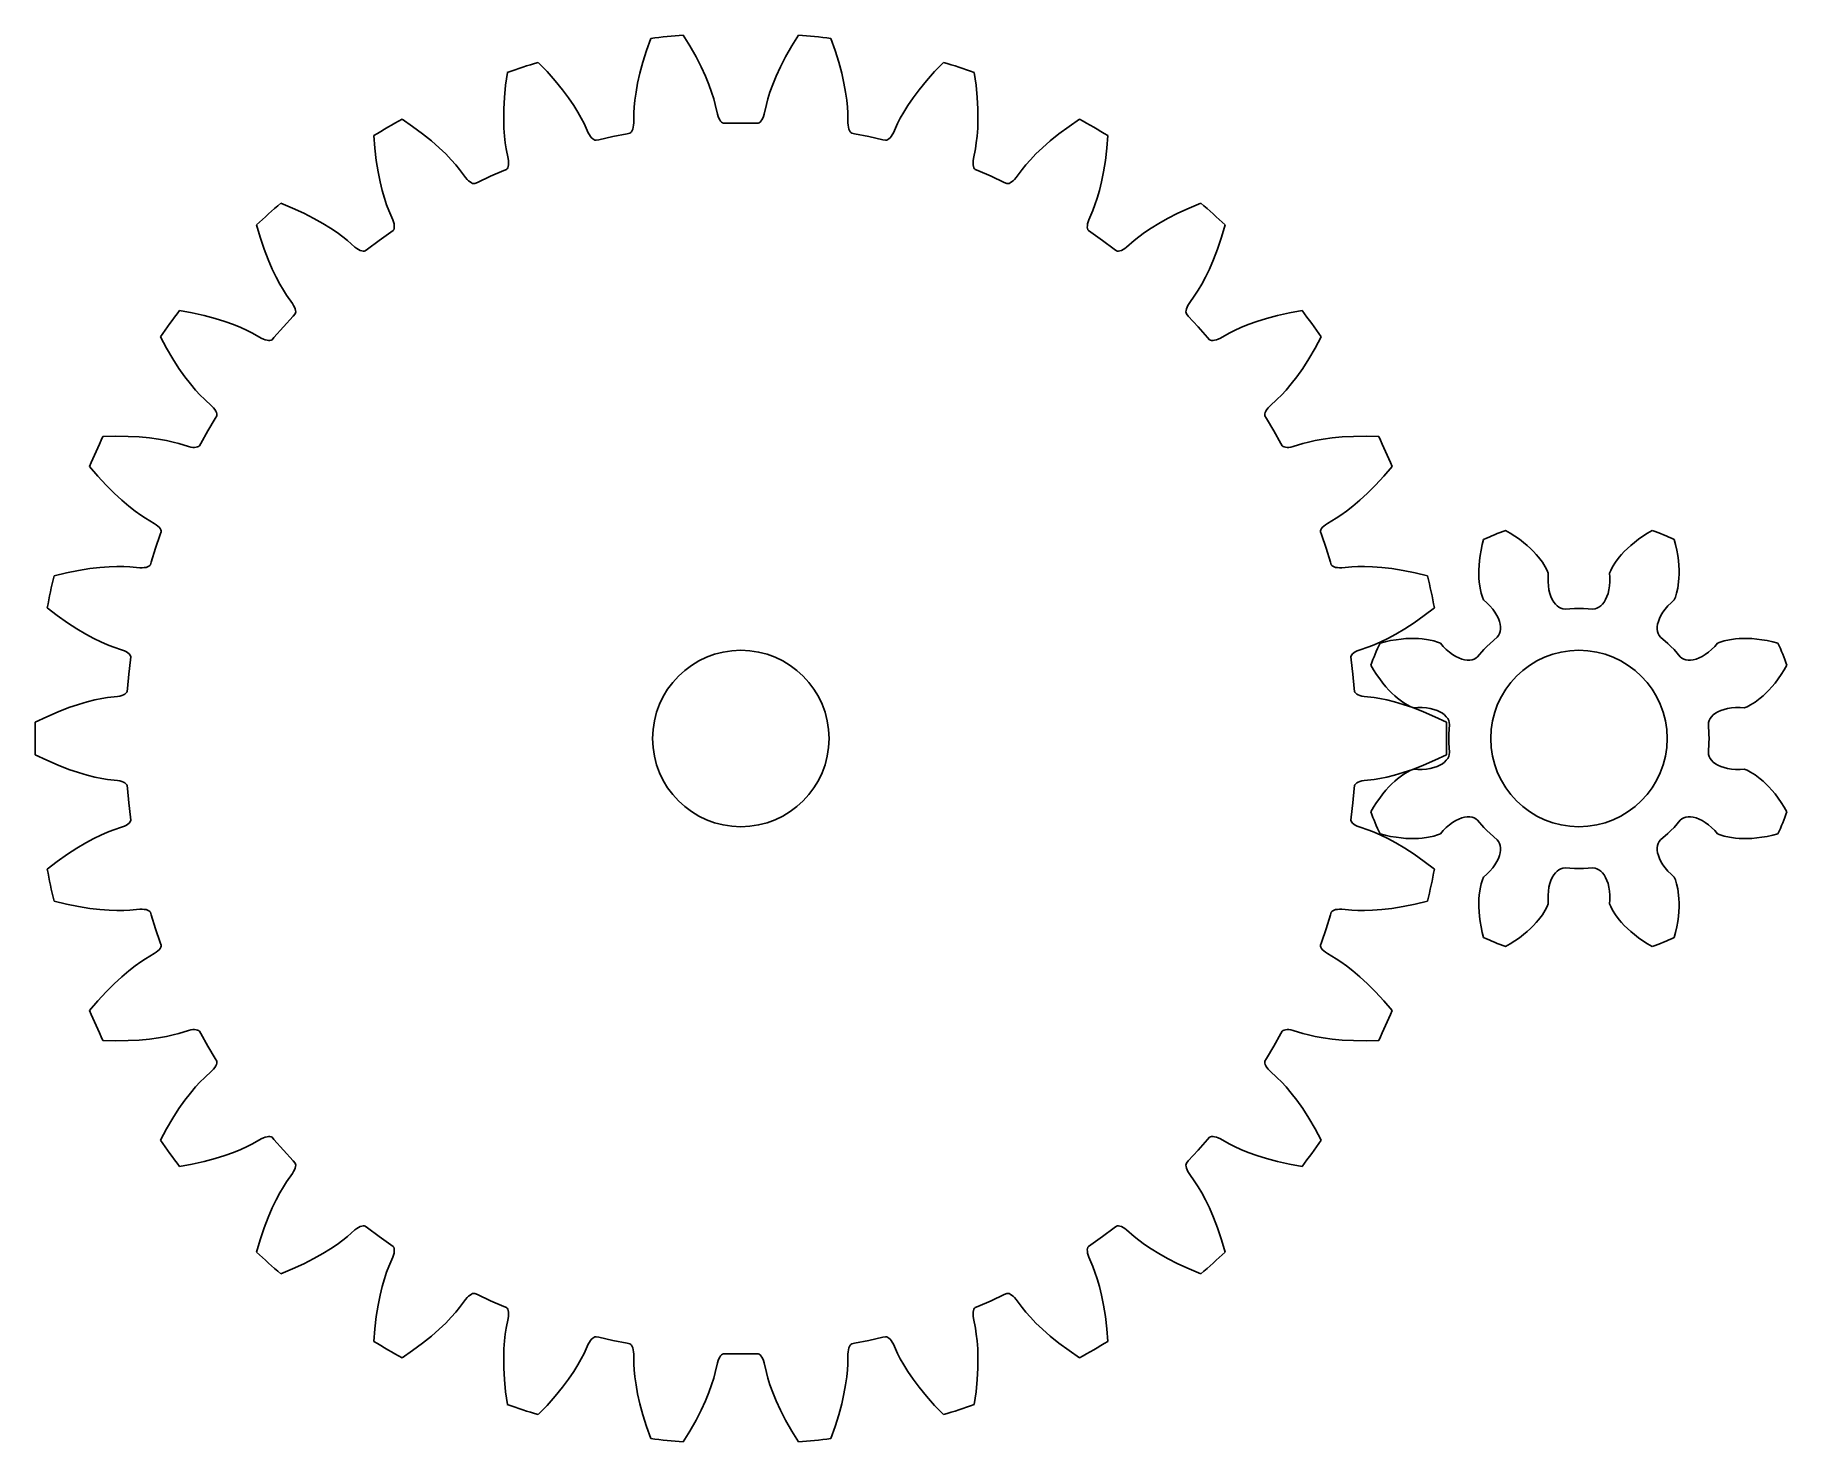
# Model space of a CAD drawing. Extents: x -16 to 23.7, y -15.9 to 15.9.
import ezdxf

# ---------------------------------------------------------------- set-up
doc = ezdxf.new("R2010")
doc.units = 0

msp = doc.modelspace()

# ---------------------------------------------------------------- linework, layer by layer
for centre in [(0, 0), (0, 0), (19, 0), (19, 0)]:
    msp.add_circle(centre, 2)
at = {"layer": 'layer0'}
for p, q in [((16.782, 4.269), (16.81, 4.394)), ((16.81, 4.394), (16.84, 4.509)), ((17.339, 4.716), (17.442, 4.656)), ((17.442, 4.656), (17.55, 4.587)), ((17.55, 4.587), (17.651, 4.516)), ((17.651, 4.516), (17.742, 4.446)), ((17.742, 4.446), (17.827, 4.375)), ((17.827, 4.375), (17.902, 4.307)), ((20.098, 4.307), (20.173, 4.375)), ((20.173, 4.375), (20.258, 4.446)), ((20.258, 4.446), (20.349, 4.516)), ((20.349, 4.516), (20.45, 4.587)), ((20.45, 4.587), (20.558, 4.656)), ((20.558, 4.656), (20.661, 4.716)), ((21.16, 4.509), (21.19, 4.394)), ((21.19, 4.394), (21.218, 4.269)), ((16.736, 3.923), (16.746, 4.033)), ((16.746, 4.033), (16.761, 4.147)), ((16.761, 4.147), (16.782, 4.269)), ((17.902, 4.307), (17.971, 4.239)), ((17.971, 4.239), (18.032, 4.174)), ((18.032, 4.174), (18.086, 4.11)), ((18.086, 4.11), (18.173, 3.995)), ((18.173, 3.995), (18.237, 3.893)), ((19.763, 3.893), (19.827, 3.995)), ((19.827, 3.995), (19.914, 4.11)), ((19.914, 4.11), (19.968, 4.174)), ((19.968, 4.174), (20.029, 4.239)), ((20.029, 4.239), (20.098, 4.307)), ((21.218, 4.269), (21.239, 4.147)), ((21.239, 4.147), (21.254, 4.033)), ((21.254, 4.033), (21.264, 3.923)), ((16.73, 3.726), (16.731, 3.822)), ((16.733, 3.636), (16.73, 3.726)), ((16.731, 3.822), (16.736, 3.923)), ((16.74, 3.553), (16.733, 3.636)), ((18.237, 3.893), (18.28, 3.812)), ((18.28, 3.812), (18.306, 3.749)), ((18.306, 3.749), (18.3, 3.654)), ((18.3, 3.654), (18.3, 3.553)), ((19.694, 3.749), (19.72, 3.812)), ((19.7, 3.654), (19.694, 3.749)), ((19.7, 3.553), (19.7, 3.654)), ((19.72, 3.812), (19.763, 3.893)), ((21.267, 3.636), (21.26, 3.553)), ((21.264, 3.923), (21.269, 3.822)), ((21.27, 3.726), (21.267, 3.636)), ((21.269, 3.822), (21.27, 3.726)), ((16.76, 3.41), (16.74, 3.553)), ((16.787, 3.292), (16.76, 3.41)), ((16.814, 3.205), (16.787, 3.292)), ((16.84, 3.142), (16.814, 3.205)), ((18.3, 3.553), (18.308, 3.458)), ((18.308, 3.458), (18.321, 3.37)), ((18.321, 3.37), (18.341, 3.289)), ((18.341, 3.289), (18.366, 3.216)), ((18.366, 3.216), (18.395, 3.151)), ((19.605, 3.151), (19.634, 3.216)), ((19.634, 3.216), (19.659, 3.289)), ((19.659, 3.289), (19.679, 3.37)), ((19.679, 3.37), (19.692, 3.458)), ((19.692, 3.458), (19.7, 3.553)), ((21.186, 3.205), (21.16, 3.142)), ((21.213, 3.292), (21.186, 3.205)), ((21.24, 3.41), (21.213, 3.292)), ((21.26, 3.553), (21.24, 3.41)), ((16.911, 3.079), (16.84, 3.142)), ((16.983, 3.007), (16.911, 3.079)), ((17.045, 2.935), (16.983, 3.007)), ((17.097, 2.863), (17.045, 2.935)), ((17.14, 2.792), (17.097, 2.863)), ((17.174, 2.723), (17.14, 2.792)), ((18.395, 3.151), (18.429, 3.094)), ((18.429, 3.094), (18.466, 3.046)), ((18.466, 3.046), (18.506, 3.006)), ((18.506, 3.006), (18.548, 2.975)), ((18.548, 2.975), (18.591, 2.952)), ((18.591, 2.952), (18.635, 2.939)), ((18.635, 2.939), (18.685, 2.934)), ((18.685, 2.934), (18.899, 2.948)), ((18.899, 2.948), (19, 2.95)), ((19, 2.95), (19.101, 2.948)), ((19.101, 2.948), (19.315, 2.934)), ((19.315, 2.934), (19.365, 2.939)), ((19.365, 2.939), (19.409, 2.952)), ((19.409, 2.952), (19.452, 2.975)), ((19.452, 2.975), (19.494, 3.006)), ((19.494, 3.006), (19.534, 3.046)), ((19.534, 3.046), (19.571, 3.094)), ((19.571, 3.094), (19.605, 3.151)), ((20.86, 2.792), (20.826, 2.723)), ((20.903, 2.863), (20.86, 2.792)), ((20.955, 2.935), (20.903, 2.863)), ((21.017, 3.007), (20.955, 2.935)), ((21.089, 3.079), (21.017, 3.007)), ((21.16, 3.142), (21.089, 3.079)), ((17.199, 2.656), (17.174, 2.723)), ((17.216, 2.592), (17.199, 2.656)), ((17.202, 2.377), (17.216, 2.423)), ((17.224, 2.531), (17.216, 2.592)), ((17.216, 2.423), (17.224, 2.475)), ((17.224, 2.475), (17.224, 2.531)), ((20.784, 2.592), (20.776, 2.531)), ((20.776, 2.531), (20.776, 2.475)), ((20.776, 2.475), (20.784, 2.423)), ((20.801, 2.656), (20.784, 2.592)), ((20.784, 2.423), (20.798, 2.377)), ((20.826, 2.723), (20.801, 2.656)), ((14.491, 2.16), (14.606, 2.19)), ((14.606, 2.19), (14.731, 2.218)), ((14.731, 2.218), (14.853, 2.239)), ((14.853, 2.239), (14.967, 2.254)), ((14.967, 2.254), (15.077, 2.264)), ((15.077, 2.264), (15.178, 2.269)), ((15.178, 2.269), (15.274, 2.27)), ((15.274, 2.27), (15.364, 2.267)), ((15.364, 2.267), (15.447, 2.26)), ((15.447, 2.26), (15.59, 2.24)), ((15.59, 2.24), (15.708, 2.213)), ((15.708, 2.213), (15.795, 2.186)), ((15.795, 2.186), (15.858, 2.16)), ((15.858, 2.16), (15.921, 2.089)), ((15.921, 2.089), (15.993, 2.017)), ((15.993, 2.017), (16.065, 1.955)), ((16.703, 1.852), (16.844, 2.014)), ((16.844, 2.014), (16.914, 2.086)), ((16.914, 2.086), (16.986, 2.156)), ((16.986, 2.156), (17.148, 2.297)), ((17.148, 2.297), (17.18, 2.336)), ((17.18, 2.336), (17.202, 2.377)), ((20.798, 2.377), (20.82, 2.336)), ((20.82, 2.336), (20.852, 2.297)), ((20.852, 2.297), (21.014, 2.156)), ((21.014, 2.156), (21.086, 2.086)), ((21.086, 2.086), (21.156, 2.014)), ((21.156, 2.014), (21.297, 1.852)), ((21.935, 1.955), (22.007, 2.017)), ((22.007, 2.017), (22.079, 2.089)), ((22.079, 2.089), (22.142, 2.16)), ((22.142, 2.16), (22.205, 2.186)), ((22.205, 2.186), (22.292, 2.213)), ((22.292, 2.213), (22.41, 2.24)), ((22.41, 2.24), (22.553, 2.26)), ((22.553, 2.26), (22.636, 2.267)), ((22.636, 2.267), (22.726, 2.27)), ((22.726, 2.27), (22.822, 2.269)), ((22.822, 2.269), (22.923, 2.264)), ((22.923, 2.264), (23.033, 2.254)), ((23.033, 2.254), (23.147, 2.239)), ((23.147, 2.239), (23.269, 2.218)), ((23.269, 2.218), (23.394, 2.19)), ((23.394, 2.19), (23.509, 2.16)), ((14.344, 1.558), (14.284, 1.661)), ((16.065, 1.955), (16.137, 1.903)), ((16.137, 1.903), (16.208, 1.86)), ((16.208, 1.86), (16.277, 1.826)), ((16.277, 1.826), (16.344, 1.801)), ((16.344, 1.801), (16.408, 1.784)), ((16.408, 1.784), (16.469, 1.776)), ((16.469, 1.776), (16.525, 1.776)), ((16.525, 1.776), (16.577, 1.784)), ((16.577, 1.784), (16.623, 1.798)), ((16.623, 1.798), (16.664, 1.82)), ((16.664, 1.82), (16.703, 1.852)), ((21.297, 1.852), (21.336, 1.82)), ((21.336, 1.82), (21.377, 1.798)), ((21.377, 1.798), (21.423, 1.784)), ((21.423, 1.784), (21.475, 1.776)), ((21.475, 1.776), (21.531, 1.776)), ((21.531, 1.776), (21.592, 1.784)), ((21.592, 1.784), (21.656, 1.801)), ((21.656, 1.801), (21.723, 1.826)), ((21.723, 1.826), (21.792, 1.86)), ((21.792, 1.86), (21.863, 1.903)), ((21.863, 1.903), (21.935, 1.955)), ((23.716, 1.661), (23.656, 1.558)), ((14.413, 1.45), (14.344, 1.558)), ((14.484, 1.349), (14.413, 1.45)), ((14.554, 1.258), (14.484, 1.349)), ((14.625, 1.173), (14.554, 1.258)), ((23.446, 1.258), (23.375, 1.173)), ((23.516, 1.349), (23.446, 1.258)), ((23.587, 1.45), (23.516, 1.349)), ((23.656, 1.558), (23.587, 1.45)), ((14.693, 1.098), (14.625, 1.173)), ((14.761, 1.029), (14.693, 1.098)), ((14.826, 0.968), (14.761, 1.029)), ((14.89, 0.914), (14.826, 0.968)), ((15.005, 0.827), (14.89, 0.914)), ((15.107, 0.763), (15.005, 0.827)), ((22.995, 0.827), (22.893, 0.763)), ((23.11, 0.914), (22.995, 0.827)), ((23.174, 0.968), (23.11, 0.914)), ((23.239, 1.029), (23.174, 0.968)), ((23.307, 1.098), (23.239, 1.029)), ((23.375, 1.173), (23.307, 1.098)), ((15.188, 0.72), (15.107, 0.763)), ((15.251, 0.694), (15.188, 0.72)), ((15.346, 0.7), (15.251, 0.694)), ((15.447, 0.7), (15.346, 0.7)), ((15.542, 0.692), (15.447, 0.7)), ((15.63, 0.679), (15.542, 0.692)), ((15.711, 0.659), (15.63, 0.679)), ((15.784, 0.634), (15.711, 0.659)), ((15.849, 0.605), (15.784, 0.634)), ((15.906, 0.571), (15.849, 0.605)), ((15.954, 0.534), (15.906, 0.571)), ((15.994, 0.494), (15.954, 0.534)), ((16.025, 0.452), (15.994, 0.494)), ((16.048, 0.409), (16.025, 0.452)), ((16.061, 0.365), (16.048, 0.409)), ((21.952, 0.409), (21.939, 0.365)), ((21.975, 0.452), (21.952, 0.409)), ((22.006, 0.494), (21.975, 0.452)), ((22.046, 0.534), (22.006, 0.494)), ((22.094, 0.571), (22.046, 0.534)), ((22.151, 0.605), (22.094, 0.571)), ((22.216, 0.634), (22.151, 0.605)), ((22.289, 0.659), (22.216, 0.634)), ((22.37, 0.679), (22.289, 0.659)), ((22.458, 0.692), (22.37, 0.679)), ((22.553, 0.7), (22.458, 0.692)), ((22.654, 0.7), (22.553, 0.7)), ((22.749, 0.694), (22.654, 0.7)), ((22.812, 0.72), (22.749, 0.694)), ((22.893, 0.763), (22.812, 0.72)), ((16.05, 0), (16.052, 0.101)), ((16.052, -0.101), (16.05, 0)), ((16.052, 0.101), (16.066, 0.315)), ((16.066, 0.315), (16.061, 0.365)), ((21.939, 0.365), (21.934, 0.315)), ((21.934, 0.315), (21.948, 0.101)), ((21.948, 0.101), (21.95, 0)), ((21.95, 0), (21.948, -0.101)), ((16.048, -0.409), (16.061, -0.365)), ((16.066, -0.315), (16.052, -0.101)), ((16.061, -0.365), (16.066, -0.315)), ((21.948, -0.101), (21.934, -0.315)), ((21.934, -0.315), (21.939, -0.365)), ((21.939, -0.365), (21.952, -0.409)), ((15.005, -0.827), (15.107, -0.763)), ((15.107, -0.763), (15.188, -0.72)), ((15.188, -0.72), (15.251, -0.694)), ((15.251, -0.694), (15.346, -0.7)), ((15.346, -0.7), (15.447, -0.7)), ((15.447, -0.7), (15.542, -0.692)), ((15.542, -0.692), (15.63, -0.679)), ((15.63, -0.679), (15.711, -0.659)), ((15.711, -0.659), (15.784, -0.634)), ((15.784, -0.634), (15.849, -0.605)), ((15.849, -0.605), (15.906, -0.571)), ((15.906, -0.571), (15.954, -0.534)), ((15.954, -0.534), (15.994, -0.494)), ((15.994, -0.494), (16.025, -0.452)), ((16.025, -0.452), (16.048, -0.409)), ((21.952, -0.409), (21.975, -0.452)), ((21.975, -0.452), (22.006, -0.494)), ((22.006, -0.494), (22.046, -0.534)), ((22.046, -0.534), (22.094, -0.571)), ((22.094, -0.571), (22.151, -0.605)), ((22.151, -0.605), (22.216, -0.634)), ((22.216, -0.634), (22.289, -0.659)), ((22.289, -0.659), (22.37, -0.679)), ((22.37, -0.679), (22.458, -0.692)), ((22.458, -0.692), (22.553, -0.7)), ((22.553, -0.7), (22.654, -0.7)), ((22.654, -0.7), (22.749, -0.694)), ((22.749, -0.694), (22.812, -0.72)), ((22.812, -0.72), (22.893, -0.763)), ((22.893, -0.763), (22.995, -0.827)), ((14.554, -1.258), (14.625, -1.173)), ((14.625, -1.173), (14.693, -1.098)), ((14.693, -1.098), (14.761, -1.029)), ((14.761, -1.029), (14.826, -0.968)), ((14.826, -0.968), (14.89, -0.914)), ((14.89, -0.914), (15.005, -0.827)), ((22.995, -0.827), (23.11, -0.914)), ((23.11, -0.914), (23.174, -0.968)), ((23.174, -0.968), (23.239, -1.029)), ((23.239, -1.029), (23.307, -1.098)), ((23.307, -1.098), (23.375, -1.173)), ((23.375, -1.173), (23.446, -1.258)), ((14.284, -1.661), (14.344, -1.558)), ((14.344, -1.558), (14.413, -1.45)), ((14.413, -1.45), (14.484, -1.349)), ((14.484, -1.349), (14.554, -1.258)), ((23.446, -1.258), (23.516, -1.349)), ((23.516, -1.349), (23.587, -1.45)), ((23.587, -1.45), (23.656, -1.558)), ((23.656, -1.558), (23.716, -1.661)), ((16.065, -1.955), (15.993, -2.017)), ((16.137, -1.903), (16.065, -1.955)), ((16.208, -1.86), (16.137, -1.903)), ((16.277, -1.826), (16.208, -1.86)), ((16.344, -1.801), (16.277, -1.826)), ((16.408, -1.784), (16.344, -1.801)), ((16.469, -1.776), (16.408, -1.784)), ((16.525, -1.776), (16.469, -1.776)), ((16.577, -1.784), (16.525, -1.776)), ((16.623, -1.798), (16.577, -1.784)), ((16.664, -1.82), (16.623, -1.798)), ((16.703, -1.852), (16.664, -1.82)), ((16.844, -2.014), (16.703, -1.852)), ((21.297, -1.852), (21.156, -2.014)), ((21.336, -1.82), (21.297, -1.852)), ((21.377, -1.798), (21.336, -1.82)), ((21.423, -1.784), (21.377, -1.798)), ((21.475, -1.776), (21.423, -1.784)), ((21.531, -1.776), (21.475, -1.776)), ((21.592, -1.784), (21.531, -1.776)), ((21.656, -1.801), (21.592, -1.784)), ((21.723, -1.826), (21.656, -1.801)), ((21.792, -1.86), (21.723, -1.826)), ((21.863, -1.903), (21.792, -1.86)), ((21.935, -1.955), (21.863, -1.903)), ((22.007, -2.017), (21.935, -1.955)), ((14.606, -2.19), (14.491, -2.16)), ((14.731, -2.218), (14.606, -2.19)), ((14.853, -2.239), (14.731, -2.218)), ((14.967, -2.254), (14.853, -2.239)), ((15.077, -2.264), (14.967, -2.254)), ((15.178, -2.269), (15.077, -2.264)), ((15.274, -2.27), (15.178, -2.269)), ((15.364, -2.267), (15.274, -2.27)), ((15.447, -2.26), (15.364, -2.267)), ((15.59, -2.24), (15.447, -2.26)), ((15.708, -2.213), (15.59, -2.24)), ((15.795, -2.186), (15.708, -2.213)), ((15.858, -2.16), (15.795, -2.186)), ((15.921, -2.089), (15.858, -2.16)), ((15.993, -2.017), (15.921, -2.089)), ((16.914, -2.086), (16.844, -2.014)), ((16.986, -2.156), (16.914, -2.086)), ((17.148, -2.297), (16.986, -2.156)), ((17.18, -2.336), (17.148, -2.297)), ((17.202, -2.377), (17.18, -2.336)), ((17.216, -2.423), (17.202, -2.377)), ((20.798, -2.377), (20.784, -2.423)), ((20.82, -2.336), (20.798, -2.377)), ((20.852, -2.297), (20.82, -2.336)), ((21.014, -2.156), (20.852, -2.297)), ((21.086, -2.086), (21.014, -2.156)), ((21.156, -2.014), (21.086, -2.086)), ((22.079, -2.089), (22.007, -2.017)), ((22.142, -2.16), (22.079, -2.089)), ((22.205, -2.186), (22.142, -2.16)), ((22.292, -2.213), (22.205, -2.186)), ((22.41, -2.24), (22.292, -2.213)), ((22.553, -2.26), (22.41, -2.24)), ((22.636, -2.267), (22.553, -2.26)), ((22.726, -2.27), (22.636, -2.267)), ((22.822, -2.269), (22.726, -2.27)), ((22.923, -2.264), (22.822, -2.269)), ((23.033, -2.254), (22.923, -2.264)), ((23.147, -2.239), (23.033, -2.254)), ((23.269, -2.218), (23.147, -2.239)), ((23.394, -2.19), (23.269, -2.218)), ((23.509, -2.16), (23.394, -2.19)), ((17.14, -2.792), (17.174, -2.723)), ((17.174, -2.723), (17.199, -2.656)), ((17.199, -2.656), (17.216, -2.592)), ((17.224, -2.475), (17.216, -2.423)), ((17.216, -2.592), (17.224, -2.531)), ((17.224, -2.531), (17.224, -2.475)), ((20.784, -2.423), (20.776, -2.475)), ((20.776, -2.475), (20.776, -2.531)), ((20.776, -2.531), (20.784, -2.592)), ((20.784, -2.592), (20.801, -2.656)), ((20.801, -2.656), (20.826, -2.723)), ((20.826, -2.723), (20.86, -2.792)), ((16.814, -3.205), (16.84, -3.142)), ((16.84, -3.142), (16.911, -3.079)), ((16.911, -3.079), (16.983, -3.007)), ((16.983, -3.007), (17.045, -2.935)), ((17.045, -2.935), (17.097, -2.863)), ((17.097, -2.863), (17.14, -2.792)), ((18.395, -3.151), (18.366, -3.216)), ((18.429, -3.094), (18.395, -3.151)), ((18.466, -3.046), (18.429, -3.094)), ((18.506, -3.006), (18.466, -3.046)), ((18.548, -2.975), (18.506, -3.006)), ((18.591, -2.952), (18.548, -2.975)), ((18.635, -2.939), (18.591, -2.952)), ((18.685, -2.934), (18.635, -2.939)), ((18.899, -2.948), (18.685, -2.934)), ((19, -2.95), (18.899, -2.948)), ((19.101, -2.948), (19, -2.95)), ((19.315, -2.934), (19.101, -2.948)), ((19.365, -2.939), (19.315, -2.934)), ((19.409, -2.952), (19.365, -2.939)), ((19.452, -2.975), (19.409, -2.952)), ((19.494, -3.006), (19.452, -2.975)), ((19.534, -3.046), (19.494, -3.006)), ((19.571, -3.094), (19.534, -3.046)), ((19.605, -3.151), (19.571, -3.094)), ((19.634, -3.216), (19.605, -3.151)), ((20.86, -2.792), (20.903, -2.863)), ((20.903, -2.863), (20.955, -2.935)), ((20.955, -2.935), (21.017, -3.007)), ((21.017, -3.007), (21.089, -3.079)), ((21.089, -3.079), (21.16, -3.142)), ((21.16, -3.142), (21.186, -3.205)), ((16.733, -3.636), (16.74, -3.553)), ((16.74, -3.553), (16.76, -3.41)), ((16.76, -3.41), (16.787, -3.292)), ((16.787, -3.292), (16.814, -3.205)), ((18.308, -3.458), (18.3, -3.553)), ((18.3, -3.553), (18.3, -3.654)), ((18.321, -3.37), (18.308, -3.458)), ((18.341, -3.289), (18.321, -3.37)), ((18.366, -3.216), (18.341, -3.289)), ((19.659, -3.289), (19.634, -3.216)), ((19.679, -3.37), (19.659, -3.289)), ((19.692, -3.458), (19.679, -3.37)), ((19.7, -3.553), (19.692, -3.458)), ((19.7, -3.654), (19.7, -3.553)), ((21.186, -3.205), (21.213, -3.292)), ((21.213, -3.292), (21.24, -3.41)), ((21.24, -3.41), (21.26, -3.553)), ((21.26, -3.553), (21.267, -3.636)), ((16.73, -3.726), (16.733, -3.636)), ((16.731, -3.822), (16.73, -3.726)), ((16.736, -3.923), (16.731, -3.822)), ((16.746, -4.033), (16.736, -3.923)), ((18.237, -3.893), (18.173, -3.995)), ((18.28, -3.812), (18.237, -3.893)), ((18.306, -3.749), (18.28, -3.812)), ((18.3, -3.654), (18.306, -3.749)), ((19.694, -3.749), (19.7, -3.654)), ((19.72, -3.812), (19.694, -3.749)), ((19.763, -3.893), (19.72, -3.812)), ((19.827, -3.995), (19.763, -3.893)), ((21.264, -3.923), (21.254, -4.033)), ((21.269, -3.822), (21.264, -3.923)), ((21.267, -3.636), (21.27, -3.726)), ((21.27, -3.726), (21.269, -3.822)), ((16.761, -4.147), (16.746, -4.033)), ((16.782, -4.269), (16.761, -4.147)), ((16.81, -4.394), (16.782, -4.269)), ((17.902, -4.307), (17.827, -4.375)), ((17.971, -4.239), (17.902, -4.307)), ((18.032, -4.174), (17.971, -4.239)), ((18.086, -4.11), (18.032, -4.174)), ((18.173, -3.995), (18.086, -4.11)), ((19.914, -4.11), (19.827, -3.995)), ((19.968, -4.174), (19.914, -4.11)), ((20.029, -4.239), (19.968, -4.174)), ((20.098, -4.307), (20.029, -4.239)), ((20.173, -4.375), (20.098, -4.307)), ((21.218, -4.269), (21.19, -4.394)), ((21.239, -4.147), (21.218, -4.269)), ((21.254, -4.033), (21.239, -4.147)), ((16.84, -4.509), (16.81, -4.394)), ((17.442, -4.656), (17.339, -4.716)), ((17.55, -4.587), (17.442, -4.656)), ((17.651, -4.516), (17.55, -4.587)), ((17.742, -4.446), (17.651, -4.516)), ((17.827, -4.375), (17.742, -4.446)), ((20.258, -4.446), (20.173, -4.375)), ((20.349, -4.516), (20.258, -4.446)), ((20.45, -4.587), (20.349, -4.516)), ((20.558, -4.656), (20.45, -4.587)), ((20.661, -4.716), (20.558, -4.656)), ((21.19, -4.394), (21.16, -4.509))]:
    msp.add_line(p, q, dxfattribs=at)
for start, end in [(109.4009, 115.5991), (64.4009, 70.5991), (154.4009, 160.5991), (19.4009, 25.5991), (199.4009, 205.5991), (334.4009, 340.5991), (244.4009, 250.5991), (289.4009, 295.5991)]:
    msp.add_arc((19, 0), 5, start, end, dxfattribs=at)
at = {"layer": 'layer1'}
for p, q in [((-1.305, 15.947), (-1.153, 15.702)), ((1.153, 15.702), (1.305, 15.947)), ((-2.221, 15.329), (-2.136, 15.598)), ((-2.136, 15.598), (-2.039, 15.87)), ((-1.153, 15.702), (-1.014, 15.456)), ((1.014, 15.456), (1.153, 15.702)), ((2.039, 15.87), (2.136, 15.598)), ((2.136, 15.598), (2.221, 15.329)), ((-5.333, 14.813), (-5.293, 15.099)), ((-4.592, 15.327), (-4.393, 15.119)), ((-4.393, 15.119), (-4.206, 14.907)), ((-2.288, 15.081), (-2.221, 15.329)), ((-1.014, 15.456), (-0.898, 15.227)), ((-0.898, 15.227), (-0.801, 15.016)), ((0.801, 15.016), (0.898, 15.227)), ((0.898, 15.227), (1.014, 15.456)), ((2.221, 15.329), (2.288, 15.081)), ((4.206, 14.907), (4.393, 15.119)), ((4.393, 15.119), (4.592, 15.327)), ((5.293, 15.099), (5.333, 14.813)), ((-5.36, 14.532), (-5.333, 14.813)), ((-4.206, 14.907), (-4.044, 14.708)), ((-4.044, 14.708), (-3.905, 14.522)), ((-2.375, 14.652), (-2.339, 14.855)), ((-2.339, 14.855), (-2.288, 15.081)), ((-0.801, 15.016), (-0.723, 14.826)), ((-0.723, 14.826), (-0.661, 14.655)), ((0.661, 14.655), (0.723, 14.826)), ((0.723, 14.826), (0.801, 15.016)), ((2.288, 15.081), (2.339, 14.855)), ((2.339, 14.855), (2.375, 14.652)), ((3.905, 14.522), (4.044, 14.708)), ((4.044, 14.708), (4.206, 14.907)), ((5.333, 14.813), (5.36, 14.532)), ((-5.373, 14.276), (-5.36, 14.532)), ((-3.905, 14.522), (-3.789, 14.351)), ((-3.789, 14.351), (-3.694, 14.197)), ((-2.423, 14.182), (-2.416, 14.315)), ((-2.416, 14.315), (-2.4, 14.472)), ((-2.4, 14.472), (-2.375, 14.652)), ((-0.661, 14.655), (-0.614, 14.504)), ((-0.614, 14.504), (-0.579, 14.375)), ((-0.579, 14.375), (-0.529, 14.153)), ((0.529, 14.153), (0.579, 14.375)), ((0.579, 14.375), (0.614, 14.504)), ((0.614, 14.504), (0.661, 14.655)), ((2.375, 14.652), (2.4, 14.472)), ((2.4, 14.472), (2.416, 14.315)), ((2.416, 14.315), (2.423, 14.182)), ((3.694, 14.197), (3.789, 14.351)), ((3.789, 14.351), (3.905, 14.522)), ((5.36, 14.532), (5.373, 14.276)), ((-7.679, 14.037), (-7.44, 13.875)), ((-5.376, 14.044), (-5.373, 14.276)), ((-5.37, 13.838), (-5.376, 14.044)), ((-3.694, 14.197), (-3.616, 14.06)), ((-3.616, 14.06), (-3.555, 13.941)), ((-3.555, 13.941), (-3.46, 13.733)), ((-2.438, 13.855), (-2.43, 13.901)), ((-2.43, 13.901), (-2.425, 13.954)), ((-2.425, 13.954), (-2.423, 14.182)), ((-0.529, 14.153), (-0.514, 14.102)), ((-0.514, 14.102), (-0.496, 14.059)), ((-0.496, 14.059), (-0.477, 14.023)), ((-0.477, 14.023), (-0.457, 13.993)), ((-0.457, 13.993), (-0.436, 13.971)), ((-0.436, 13.971), (-0.414, 13.955)), ((-0.414, 13.955), (-0.392, 13.947)), ((-0.392, 13.947), (-0.327, 13.946)), ((-0.327, 13.946), (0, 13.95)), ((0, 13.95), (0.327, 13.946)), ((0.327, 13.946), (0.392, 13.947)), ((0.392, 13.947), (0.414, 13.955)), ((0.414, 13.955), (0.436, 13.971)), ((0.436, 13.971), (0.457, 13.993)), ((0.457, 13.993), (0.477, 14.023)), ((0.477, 14.023), (0.496, 14.059)), ((0.496, 14.059), (0.514, 14.102)), ((0.514, 14.102), (0.529, 14.153)), ((2.423, 14.182), (2.425, 13.954)), ((2.425, 13.954), (2.43, 13.901)), ((2.43, 13.901), (2.438, 13.855)), ((3.46, 13.733), (3.555, 13.941)), ((3.555, 13.941), (3.616, 14.06)), ((3.616, 14.06), (3.694, 14.197)), ((5.376, 14.044), (5.37, 13.838)), ((5.373, 14.276), (5.376, 14.044)), ((7.44, 13.875), (7.679, 14.037)), ((-8.296, 13.381), (-8.317, 13.668)), ((-7.44, 13.875), (-7.213, 13.707)), ((-7.213, 13.707), (-7.013, 13.545)), ((-7.013, 13.545), (-6.839, 13.392)), ((-5.357, 13.657), (-5.37, 13.838)), ((-5.339, 13.5), (-5.357, 13.657)), ((-3.46, 13.733), (-3.434, 13.688)), ((-3.434, 13.688), (-3.408, 13.649)), ((-3.408, 13.649), (-3.382, 13.617)), ((-3.382, 13.617), (-3.356, 13.592)), ((-3.356, 13.592), (-3.331, 13.575)), ((-3.331, 13.575), (-3.307, 13.564)), ((-3.307, 13.564), (-3.283, 13.56)), ((-3.283, 13.56), (-3.22, 13.573)), ((-3.22, 13.573), (-2.9, 13.645)), ((-2.9, 13.645), (-2.58, 13.709)), ((-2.58, 13.709), (-2.516, 13.723)), ((-2.516, 13.723), (-2.496, 13.736)), ((-2.496, 13.736), (-2.478, 13.756)), ((-2.478, 13.756), (-2.462, 13.782)), ((-2.462, 13.782), (-2.449, 13.815)), ((-2.449, 13.815), (-2.438, 13.855)), ((2.438, 13.855), (2.449, 13.815)), ((2.449, 13.815), (2.462, 13.782)), ((2.462, 13.782), (2.478, 13.756)), ((2.478, 13.756), (2.496, 13.736)), ((2.496, 13.736), (2.516, 13.723)), ((2.516, 13.723), (2.58, 13.709)), ((2.58, 13.709), (2.9, 13.645)), ((2.9, 13.645), (3.22, 13.573)), ((3.22, 13.573), (3.283, 13.56)), ((3.283, 13.56), (3.307, 13.564)), ((3.307, 13.564), (3.331, 13.575)), ((3.331, 13.575), (3.356, 13.592)), ((3.356, 13.592), (3.382, 13.617)), ((3.382, 13.617), (3.408, 13.649)), ((3.408, 13.649), (3.434, 13.688)), ((3.434, 13.688), (3.46, 13.733)), ((5.357, 13.657), (5.339, 13.5)), ((5.37, 13.838), (5.357, 13.657)), ((6.839, 13.392), (7.013, 13.545)), ((7.013, 13.545), (7.213, 13.707)), ((7.213, 13.707), (7.44, 13.875)), ((8.317, 13.668), (8.296, 13.381)), ((-8.264, 13.1), (-8.296, 13.381)), ((-6.839, 13.392), (-6.69, 13.25)), ((-6.69, 13.25), (-6.565, 13.119)), ((-6.565, 13.119), (-6.46, 13.001)), ((-5.318, 13.368), (-5.339, 13.5)), ((-5.273, 13.145), (-5.318, 13.368)), ((-5.267, 13.092), (-5.273, 13.145)), ((5.273, 13.145), (5.267, 13.092)), ((5.318, 13.368), (5.273, 13.145)), ((5.339, 13.5), (5.318, 13.368)), ((6.46, 13.001), (6.565, 13.119)), ((6.565, 13.119), (6.69, 13.25)), ((6.69, 13.25), (6.839, 13.392)), ((8.296, 13.381), (8.264, 13.1)), ((-8.224, 12.846), (-8.264, 13.1)), ((-8.178, 12.619), (-8.224, 12.846)), ((-6.46, 13.001), (-6.376, 12.897)), ((-6.376, 12.897), (-6.24, 12.714)), ((-6.24, 12.714), (-6.205, 12.674)), ((-5.971, 12.607), (-5.674, 12.744)), ((-5.674, 12.744), (-5.374, 12.874)), ((-5.374, 12.874), (-5.314, 12.9)), ((-5.314, 12.9), (-5.298, 12.917)), ((-5.298, 12.917), (-5.284, 12.94)), ((-5.284, 12.94), (-5.274, 12.969)), ((-5.274, 12.969), (-5.268, 13.004)), ((-5.268, 13.004), (-5.265, 13.045)), ((-5.265, 13.045), (-5.267, 13.092)), ((5.267, 13.092), (5.265, 13.045)), ((5.265, 13.045), (5.268, 13.004)), ((5.268, 13.004), (5.274, 12.969)), ((5.274, 12.969), (5.284, 12.94)), ((5.284, 12.94), (5.298, 12.917)), ((5.298, 12.917), (5.314, 12.9)), ((5.314, 12.9), (5.374, 12.874)), ((5.374, 12.874), (5.674, 12.744)), ((5.674, 12.744), (5.971, 12.607)), ((6.205, 12.674), (6.24, 12.714)), ((6.24, 12.714), (6.376, 12.897)), ((6.376, 12.897), (6.46, 13.001)), ((8.224, 12.846), (8.178, 12.619)), ((8.264, 13.1), (8.224, 12.846)), ((-8.13, 12.419), (-8.178, 12.619)), ((-8.079, 12.245), (-8.13, 12.419)), ((-6.205, 12.674), (-6.172, 12.642)), ((-6.172, 12.642), (-6.139, 12.616)), ((-6.139, 12.616), (-6.109, 12.597)), ((-6.109, 12.597), (-6.081, 12.585)), ((-6.081, 12.585), (-6.054, 12.58)), ((-6.054, 12.58), (-6.031, 12.581)), ((-6.031, 12.581), (-5.971, 12.607)), ((5.971, 12.607), (6.031, 12.581)), ((6.031, 12.581), (6.054, 12.58)), ((6.054, 12.58), (6.081, 12.585)), ((6.081, 12.585), (6.109, 12.597)), ((6.109, 12.597), (6.139, 12.616)), ((6.139, 12.616), (6.172, 12.642)), ((6.172, 12.642), (6.205, 12.674)), ((8.13, 12.419), (8.079, 12.245)), ((8.178, 12.619), (8.13, 12.419)), ((-10.429, 12.134), (-10.162, 12.025)), ((-10.162, 12.025), (-9.905, 11.908)), ((-8.029, 12.095), (-8.079, 12.245)), ((-7.981, 11.97), (-8.029, 12.095)), ((-7.89, 11.761), (-7.981, 11.97)), ((7.981, 11.97), (7.89, 11.761)), ((8.029, 12.095), (7.981, 11.97)), ((8.079, 12.245), (8.029, 12.095)), ((9.905, 11.908), (10.162, 12.025)), ((10.162, 12.025), (10.429, 12.134)), ((-10.897, 11.364), (-10.977, 11.641)), ((-9.905, 11.908), (-9.676, 11.791)), ((-9.676, 11.791), (-9.474, 11.678)), ((-9.474, 11.678), (-9.299, 11.569)), ((-9.299, 11.569), (-9.149, 11.468)), ((-7.874, 11.711), (-7.89, 11.761)), ((-7.88, 11.514), (-7.868, 11.533)), ((-7.862, 11.666), (-7.874, 11.711)), ((-7.868, 11.533), (-7.859, 11.559)), ((-7.856, 11.625), (-7.862, 11.666)), ((-7.859, 11.559), (-7.855, 11.589)), ((-7.855, 11.589), (-7.856, 11.625)), ((7.856, 11.625), (7.855, 11.589)), ((7.855, 11.589), (7.859, 11.559)), ((7.862, 11.666), (7.856, 11.625)), ((7.859, 11.559), (7.868, 11.533)), ((7.874, 11.711), (7.862, 11.666)), ((7.868, 11.533), (7.88, 11.514)), ((7.89, 11.761), (7.874, 11.711)), ((9.149, 11.468), (9.299, 11.569)), ((9.299, 11.569), (9.474, 11.678)), ((9.474, 11.678), (9.676, 11.791)), ((9.676, 11.791), (9.905, 11.908)), ((10.977, 11.641), (10.897, 11.364)), ((-10.807, 11.096), (-10.897, 11.364)), ((-9.149, 11.468), (-9.022, 11.374)), ((-9.022, 11.374), (-8.918, 11.29)), ((-8.918, 11.29), (-8.747, 11.139)), ((-8.747, 11.139), (-8.705, 11.107)), ((-8.462, 11.09), (-8.2, 11.286)), ((-8.2, 11.286), (-7.933, 11.475)), ((-7.933, 11.475), (-7.88, 11.514)), ((7.88, 11.514), (7.933, 11.475)), ((7.933, 11.475), (8.2, 11.286)), ((8.2, 11.286), (8.462, 11.09)), ((8.705, 11.107), (8.747, 11.139)), ((8.747, 11.139), (8.918, 11.29)), ((8.918, 11.29), (9.022, 11.374)), ((9.022, 11.374), (9.149, 11.468)), ((10.897, 11.364), (10.807, 11.096)), ((-10.715, 10.856), (-10.807, 11.096)), ((-10.623, 10.643), (-10.715, 10.856)), ((-8.705, 11.107), (-8.665, 11.082)), ((-8.665, 11.082), (-8.628, 11.064)), ((-8.628, 11.064), (-8.595, 11.052)), ((-8.595, 11.052), (-8.564, 11.046)), ((-8.564, 11.046), (-8.538, 11.046)), ((-8.538, 11.046), (-8.515, 11.053)), ((-8.515, 11.053), (-8.462, 11.09)), ((8.462, 11.09), (8.515, 11.053)), ((8.515, 11.053), (8.538, 11.046)), ((8.538, 11.046), (8.564, 11.046)), ((8.564, 11.046), (8.595, 11.052)), ((8.595, 11.052), (8.628, 11.064)), ((8.628, 11.064), (8.665, 11.082)), ((8.665, 11.082), (8.705, 11.107)), ((10.715, 10.856), (10.623, 10.643)), ((10.807, 11.096), (10.715, 10.856)), ((-10.534, 10.457), (-10.623, 10.643)), ((-10.448, 10.297), (-10.534, 10.457)), ((10.534, 10.457), (10.448, 10.297)), ((10.623, 10.643), (10.534, 10.457)), ((-10.368, 10.161), (-10.448, 10.297)), ((-10.296, 10.049), (-10.368, 10.161)), ((-10.163, 9.863), (-10.296, 10.049)), ((10.296, 10.049), (10.163, 9.863)), ((10.368, 10.161), (10.296, 10.049)), ((10.448, 10.297), (10.368, 10.161)), ((-12.724, 9.7), (-12.44, 9.649)), ((-12.44, 9.649), (-12.164, 9.588)), ((-12.164, 9.588), (-11.916, 9.522)), ((-10.367, 9.334), (-10.145, 9.575)), ((-10.137, 9.818), (-10.163, 9.863)), ((-10.145, 9.575), (-10.102, 9.624)), ((-10.116, 9.776), (-10.137, 9.818)), ((-10.102, 9.737), (-10.116, 9.776)), ((-10.093, 9.703), (-10.102, 9.737)), ((-10.102, 9.624), (-10.094, 9.646)), ((-10.094, 9.646), (-10.091, 9.672)), ((-10.091, 9.672), (-10.093, 9.703)), ((10.093, 9.703), (10.091, 9.672)), ((10.091, 9.672), (10.094, 9.646)), ((10.102, 9.737), (10.093, 9.703)), ((10.094, 9.646), (10.102, 9.624)), ((10.116, 9.776), (10.102, 9.737)), ((10.102, 9.624), (10.145, 9.575)), ((10.137, 9.818), (10.116, 9.776)), ((10.163, 9.863), (10.137, 9.818)), ((10.145, 9.575), (10.367, 9.334)), ((11.916, 9.522), (12.164, 9.588)), ((12.164, 9.588), (12.44, 9.649)), ((12.44, 9.649), (12.724, 9.7)), ((-11.916, 9.522), (-11.695, 9.453)), ((-11.695, 9.453), (-11.501, 9.383)), ((-11.501, 9.383), (-11.333, 9.315)), ((-11.333, 9.315), (-11.189, 9.249)), ((-11.189, 9.249), (-11.07, 9.189)), ((-11.07, 9.189), (-10.872, 9.077)), ((-10.583, 9.089), (-10.367, 9.334)), ((10.367, 9.334), (10.583, 9.089)), ((10.872, 9.077), (11.07, 9.189)), ((11.07, 9.189), (11.189, 9.249)), ((11.189, 9.249), (11.333, 9.315)), ((11.333, 9.315), (11.501, 9.383)), ((11.501, 9.383), (11.695, 9.453)), ((11.695, 9.453), (11.916, 9.522)), ((-13.021, 8.85), (-13.157, 9.104)), ((-12.878, 8.606), (-13.021, 8.85)), ((-10.872, 9.077), (-10.824, 9.055)), ((-10.824, 9.055), (-10.78, 9.039)), ((-10.78, 9.039), (-10.74, 9.028)), ((-10.74, 9.028), (-10.705, 9.024)), ((-10.705, 9.024), (-10.674, 9.024)), ((-10.674, 9.024), (-10.648, 9.03)), ((-10.648, 9.03), (-10.627, 9.041)), ((-10.627, 9.041), (-10.583, 9.089)), ((10.583, 9.089), (10.627, 9.041)), ((10.627, 9.041), (10.648, 9.03)), ((10.648, 9.03), (10.674, 9.024)), ((10.674, 9.024), (10.705, 9.024)), ((10.705, 9.024), (10.74, 9.028)), ((10.74, 9.028), (10.78, 9.039)), ((10.78, 9.039), (10.824, 9.055)), ((10.824, 9.055), (10.872, 9.077)), ((13.021, 8.85), (12.878, 8.606)), ((13.157, 9.104), (13.021, 8.85)), ((-12.738, 8.391), (-12.878, 8.606)), ((-12.604, 8.202), (-12.738, 8.391)), ((12.738, 8.391), (12.604, 8.202)), ((12.878, 8.606), (12.738, 8.391)), ((-12.478, 8.039), (-12.604, 8.202)), ((-12.361, 7.9), (-12.478, 8.039)), ((12.478, 8.039), (12.361, 7.9)), ((12.604, 8.202), (12.478, 8.039)), ((-12.254, 7.784), (-12.361, 7.9)), ((-12.16, 7.689), (-12.254, 7.784)), ((-11.992, 7.535), (-12.16, 7.689)), ((12.16, 7.689), (11.992, 7.535)), ((12.254, 7.784), (12.16, 7.689)), ((12.361, 7.9), (12.254, 7.784)), ((-12.081, 6.975), (-11.914, 7.256)), ((-11.956, 7.496), (-11.992, 7.535)), ((-11.927, 7.459), (-11.956, 7.496)), ((-11.905, 7.424), (-11.927, 7.459)), ((-11.914, 7.256), (-11.882, 7.313)), ((-11.89, 7.392), (-11.905, 7.424)), ((-11.881, 7.363), (-11.89, 7.392)), ((-11.882, 7.313), (-11.878, 7.336)), ((-11.878, 7.336), (-11.881, 7.363)), ((11.881, 7.363), (11.878, 7.336)), ((11.878, 7.336), (11.882, 7.313)), ((11.89, 7.392), (11.881, 7.363)), ((11.882, 7.313), (11.914, 7.256)), ((11.905, 7.424), (11.89, 7.392)), ((11.927, 7.459), (11.905, 7.424)), ((11.914, 7.256), (12.081, 6.975)), ((11.956, 7.496), (11.927, 7.459)), ((11.992, 7.535), (11.956, 7.496)), ((-14.463, 6.843), (-14.175, 6.852)), ((-14.175, 6.852), (-13.892, 6.849)), ((-13.892, 6.849), (-13.636, 6.836)), ((-13.636, 6.836), (-13.405, 6.815)), ((-13.405, 6.815), (-13.201, 6.787)), ((-13.201, 6.787), (-13.022, 6.755)), ((-13.022, 6.755), (-12.868, 6.721)), ((-12.241, 6.69), (-12.081, 6.975)), ((12.081, 6.975), (12.241, 6.69)), ((12.868, 6.721), (13.022, 6.755)), ((13.022, 6.755), (13.201, 6.787)), ((13.201, 6.787), (13.405, 6.815)), ((13.405, 6.815), (13.636, 6.836)), ((13.636, 6.836), (13.892, 6.849)), ((13.892, 6.849), (14.175, 6.852)), ((14.175, 6.852), (14.463, 6.843)), ((-12.868, 6.721), (-12.739, 6.687)), ((-12.739, 6.687), (-12.521, 6.618)), ((-12.521, 6.618), (-12.47, 6.606)), ((-12.47, 6.606), (-12.424, 6.6)), ((-12.424, 6.6), (-12.382, 6.598)), ((-12.382, 6.598), (-12.347, 6.601)), ((-12.347, 6.601), (-12.317, 6.608)), ((-12.317, 6.608), (-12.293, 6.619)), ((-12.293, 6.619), (-12.274, 6.634)), ((-12.274, 6.634), (-12.241, 6.69)), ((12.241, 6.69), (12.274, 6.634)), ((12.274, 6.634), (12.293, 6.619)), ((12.293, 6.619), (12.317, 6.608)), ((12.317, 6.608), (12.347, 6.601)), ((12.347, 6.601), (12.382, 6.598)), ((12.382, 6.598), (12.424, 6.6)), ((12.424, 6.6), (12.47, 6.606)), ((12.47, 6.606), (12.521, 6.618)), ((12.521, 6.618), (12.739, 6.687)), ((12.739, 6.687), (12.868, 6.721)), ((-14.577, 5.949), (-14.763, 6.169)), ((14.763, 6.169), (14.577, 5.949)), ((-14.386, 5.741), (-14.577, 5.949)), ((-14.204, 5.559), (-14.386, 5.741)), ((14.386, 5.741), (14.204, 5.559)), ((14.577, 5.949), (14.386, 5.741)), ((-14.034, 5.402), (-14.204, 5.559)), ((-13.877, 5.269), (-14.034, 5.402)), ((-13.733, 5.157), (-13.877, 5.269)), ((13.877, 5.269), (13.733, 5.157)), ((14.034, 5.402), (13.877, 5.269)), ((14.204, 5.559), (14.034, 5.402)), ((-13.605, 5.066), (-13.733, 5.157)), ((-13.493, 4.993), (-13.605, 5.066)), ((-13.297, 4.877), (-13.493, 4.993)), ((-13.254, 4.846), (-13.297, 4.877)), ((-13.218, 4.816), (-13.254, 4.846)), ((-13.189, 4.787), (-13.218, 4.816)), ((-13.167, 4.759), (-13.189, 4.787)), ((13.189, 4.787), (13.167, 4.759)), ((13.218, 4.816), (13.189, 4.787)), ((13.254, 4.846), (13.218, 4.816)), ((13.297, 4.877), (13.254, 4.846)), ((13.493, 4.993), (13.297, 4.877)), ((13.605, 5.066), (13.493, 4.993)), ((13.733, 5.157), (13.605, 5.066)), ((-13.267, 4.311), (-13.163, 4.621)), ((-13.152, 4.732), (-13.167, 4.759)), ((-13.163, 4.621), (-13.143, 4.683)), ((-13.144, 4.706), (-13.152, 4.732)), ((-13.143, 4.683), (-13.144, 4.706)), ((13.144, 4.706), (13.143, 4.683)), ((13.143, 4.683), (13.163, 4.621)), ((13.152, 4.732), (13.144, 4.706)), ((13.167, 4.759), (13.152, 4.732)), ((13.163, 4.621), (13.267, 4.311)), ((-13.385, 3.937), (-13.365, 3.999)), ((-13.365, 3.999), (-13.267, 4.311)), ((13.267, 4.311), (13.365, 3.999)), ((13.365, 3.999), (13.385, 3.937)), ((-15.57, 3.686), (-15.29, 3.755)), ((-15.29, 3.755), (-15.013, 3.811)), ((-15.013, 3.811), (-14.759, 3.852)), ((-14.759, 3.852), (-14.529, 3.879)), ((-14.529, 3.879), (-14.323, 3.894)), ((-14.323, 3.894), (-14.142, 3.9)), ((-14.142, 3.9), (-13.984, 3.899)), ((-13.984, 3.899), (-13.851, 3.892)), ((-13.851, 3.892), (-13.624, 3.87)), ((-13.624, 3.87), (-13.571, 3.869)), ((-13.571, 3.869), (-13.524, 3.873)), ((-13.524, 3.873), (-13.484, 3.879)), ((-13.484, 3.879), (-13.449, 3.89)), ((-13.449, 3.89), (-13.421, 3.903)), ((-13.421, 3.903), (-13.4, 3.918)), ((-13.4, 3.918), (-13.385, 3.937)), ((13.385, 3.937), (13.4, 3.918)), ((13.4, 3.918), (13.421, 3.903)), ((13.421, 3.903), (13.449, 3.89)), ((13.449, 3.89), (13.484, 3.879)), ((13.484, 3.879), (13.524, 3.873)), ((13.524, 3.873), (13.571, 3.869)), ((13.571, 3.869), (13.624, 3.87)), ((13.624, 3.87), (13.851, 3.892)), ((13.851, 3.892), (13.984, 3.899)), ((13.984, 3.899), (14.142, 3.9)), ((14.142, 3.9), (14.323, 3.894)), ((14.323, 3.894), (14.529, 3.879)), ((14.529, 3.879), (14.759, 3.852)), ((14.759, 3.852), (15.013, 3.811)), ((15.013, 3.811), (15.29, 3.755)), ((15.29, 3.755), (15.57, 3.686)), ((-15.495, 2.788), (-15.723, 2.965)), ((-15.265, 2.624), (-15.495, 2.788)), ((15.495, 2.788), (15.265, 2.624)), ((15.723, 2.965), (15.495, 2.788)), ((-15.05, 2.484), (-15.265, 2.624)), ((-14.85, 2.366), (-15.05, 2.484)), ((15.05, 2.484), (14.85, 2.366)), ((15.265, 2.624), (15.05, 2.484)), ((-14.669, 2.268), (-14.85, 2.366)), ((-14.506, 2.189), (-14.669, 2.268)), ((-14.361, 2.126), (-14.506, 2.189)), ((-14.236, 2.078), (-14.361, 2.126)), ((-14.02, 2.006), (-14.236, 2.078)), ((-13.972, 1.985), (-14.02, 2.006)), ((14.02, 2.006), (13.972, 1.985)), ((14.236, 2.078), (14.02, 2.006)), ((14.361, 2.126), (14.236, 2.078)), ((14.506, 2.189), (14.361, 2.126)), ((14.669, 2.268), (14.506, 2.189)), ((14.85, 2.366), (14.669, 2.268)), ((-13.93, 1.963), (-13.972, 1.985)), ((-13.896, 1.94), (-13.93, 1.963)), ((-13.869, 1.917), (-13.896, 1.94)), ((-13.874, 1.458), (-13.836, 1.783)), ((-13.848, 1.894), (-13.869, 1.917)), ((-13.835, 1.871), (-13.848, 1.894)), ((-13.836, 1.783), (-13.829, 1.848)), ((-13.829, 1.848), (-13.835, 1.871)), ((13.835, 1.871), (13.829, 1.848)), ((13.829, 1.848), (13.836, 1.783)), ((13.848, 1.894), (13.835, 1.871)), ((13.836, 1.783), (13.874, 1.458)), ((13.869, 1.917), (13.848, 1.894)), ((13.896, 1.94), (13.869, 1.917)), ((13.93, 1.963), (13.896, 1.94)), ((13.972, 1.985), (13.93, 1.963)), ((-13.904, 1.132), (-13.874, 1.458)), ((13.874, 1.458), (13.904, 1.132)), ((-15.018, 0.773), (-14.82, 0.831)), ((-14.82, 0.831), (-14.644, 0.874)), ((-14.644, 0.874), (-14.489, 0.906)), ((-14.489, 0.906), (-14.357, 0.927)), ((-14.357, 0.927), (-14.131, 0.953)), ((-14.131, 0.953), (-14.079, 0.963)), ((-14.079, 0.963), (-14.034, 0.976)), ((-14.034, 0.976), (-13.996, 0.991)), ((-13.996, 0.991), (-13.964, 1.008)), ((-13.964, 1.008), (-13.94, 1.027)), ((-13.94, 1.027), (-13.922, 1.047)), ((-13.922, 1.047), (-13.911, 1.068)), ((-13.911, 1.068), (-13.904, 1.132)), ((13.904, 1.132), (13.911, 1.068)), ((13.911, 1.068), (13.922, 1.047)), ((13.922, 1.047), (13.94, 1.027)), ((13.94, 1.027), (13.964, 1.008)), ((13.964, 1.008), (13.996, 0.991)), ((13.996, 0.991), (14.034, 0.976)), ((14.034, 0.976), (14.079, 0.963)), ((14.079, 0.963), (14.131, 0.953)), ((14.131, 0.953), (14.357, 0.927)), ((14.357, 0.927), (14.489, 0.906)), ((14.489, 0.906), (14.644, 0.874)), ((14.644, 0.874), (14.82, 0.831)), ((14.82, 0.831), (15.018, 0.773)), ((-15.996, 0.369), (-15.736, 0.494)), ((-15.736, 0.494), (-15.477, 0.607)), ((-15.477, 0.607), (-15.237, 0.699)), ((-15.237, 0.699), (-15.018, 0.773)), ((15.018, 0.773), (15.237, 0.699)), ((15.237, 0.699), (15.477, 0.607)), ((15.477, 0.607), (15.736, 0.494)), ((15.736, 0.494), (15.996, 0.369)), ((-15.736, -0.494), (-15.996, -0.369)), ((15.996, -0.369), (15.736, -0.494)), ((-15.477, -0.607), (-15.736, -0.494)), ((-15.237, -0.699), (-15.477, -0.607)), ((-15.018, -0.773), (-15.237, -0.699)), ((-14.82, -0.831), (-15.018, -0.773)), ((15.018, -0.773), (14.82, -0.831)), ((15.237, -0.699), (15.018, -0.773)), ((15.477, -0.607), (15.237, -0.699)), ((15.736, -0.494), (15.477, -0.607)), ((-14.644, -0.874), (-14.82, -0.831)), ((-14.489, -0.906), (-14.644, -0.874)), ((-14.357, -0.927), (-14.489, -0.906)), ((-14.131, -0.953), (-14.357, -0.927)), ((-14.079, -0.963), (-14.131, -0.953)), ((-14.034, -0.976), (-14.079, -0.963)), ((-13.996, -0.991), (-14.034, -0.976)), ((-13.964, -1.008), (-13.996, -0.991)), ((-13.94, -1.027), (-13.964, -1.008)), ((-13.922, -1.047), (-13.94, -1.027)), ((-13.911, -1.068), (-13.922, -1.047)), ((-13.904, -1.132), (-13.911, -1.068)), ((-13.874, -1.458), (-13.904, -1.132)), ((13.904, -1.132), (13.874, -1.458)), ((13.911, -1.068), (13.904, -1.132)), ((13.922, -1.047), (13.911, -1.068)), ((13.94, -1.027), (13.922, -1.047)), ((13.964, -1.008), (13.94, -1.027)), ((13.996, -0.991), (13.964, -1.008)), ((14.034, -0.976), (13.996, -0.991)), ((14.079, -0.963), (14.034, -0.976)), ((14.131, -0.953), (14.079, -0.963)), ((14.357, -0.927), (14.131, -0.953)), ((14.489, -0.906), (14.357, -0.927)), ((14.644, -0.874), (14.489, -0.906)), ((14.82, -0.831), (14.644, -0.874)), ((-13.836, -1.783), (-13.874, -1.458)), ((13.874, -1.458), (13.836, -1.783)), ((-14.02, -2.006), (-13.972, -1.985)), ((-13.972, -1.985), (-13.93, -1.963)), ((-13.93, -1.963), (-13.896, -1.94)), ((-13.896, -1.94), (-13.869, -1.917)), ((-13.869, -1.917), (-13.848, -1.894)), ((-13.848, -1.894), (-13.835, -1.871)), ((-13.829, -1.848), (-13.836, -1.783)), ((-13.835, -1.871), (-13.829, -1.848)), ((13.836, -1.783), (13.829, -1.848)), ((13.829, -1.848), (13.835, -1.871)), ((13.835, -1.871), (13.848, -1.894)), ((13.848, -1.894), (13.869, -1.917)), ((13.869, -1.917), (13.896, -1.94)), ((13.896, -1.94), (13.93, -1.963)), ((13.93, -1.963), (13.972, -1.985)), ((13.972, -1.985), (14.02, -2.006)), ((-15.05, -2.484), (-14.85, -2.366)), ((-14.85, -2.366), (-14.669, -2.268)), ((-14.669, -2.268), (-14.506, -2.189)), ((-14.506, -2.189), (-14.361, -2.126)), ((-14.361, -2.126), (-14.236, -2.078)), ((-14.236, -2.078), (-14.02, -2.006)), ((14.02, -2.006), (14.236, -2.078)), ((14.236, -2.078), (14.361, -2.126)), ((14.361, -2.126), (14.506, -2.189)), ((14.506, -2.189), (14.669, -2.268)), ((14.669, -2.268), (14.85, -2.366)), ((14.85, -2.366), (15.05, -2.484)), ((-15.495, -2.788), (-15.265, -2.624)), ((-15.265, -2.624), (-15.05, -2.484)), ((15.05, -2.484), (15.265, -2.624)), ((15.265, -2.624), (15.495, -2.788)), ((-15.723, -2.965), (-15.495, -2.788)), ((15.495, -2.788), (15.723, -2.965)), ((-15.29, -3.755), (-15.57, -3.686)), ((-15.013, -3.811), (-15.29, -3.755)), ((-14.759, -3.852), (-15.013, -3.811)), ((-14.529, -3.879), (-14.759, -3.852)), ((-14.323, -3.894), (-14.529, -3.879)), ((-14.142, -3.9), (-14.323, -3.894)), ((-13.984, -3.899), (-14.142, -3.9)), ((-13.851, -3.892), (-13.984, -3.899)), ((-13.624, -3.87), (-13.851, -3.892)), ((-13.571, -3.869), (-13.624, -3.87)), ((-13.524, -3.873), (-13.571, -3.869)), ((-13.484, -3.879), (-13.524, -3.873)), ((-13.449, -3.89), (-13.484, -3.879)), ((-13.421, -3.903), (-13.449, -3.89)), ((-13.4, -3.918), (-13.421, -3.903)), ((-13.385, -3.937), (-13.4, -3.918)), ((-13.365, -3.999), (-13.385, -3.937)), ((13.385, -3.937), (13.365, -3.999)), ((13.4, -3.918), (13.385, -3.937)), ((13.421, -3.903), (13.4, -3.918)), ((13.449, -3.89), (13.421, -3.903)), ((13.484, -3.879), (13.449, -3.89)), ((13.524, -3.873), (13.484, -3.879)), ((13.571, -3.869), (13.524, -3.873)), ((13.624, -3.87), (13.571, -3.869)), ((13.851, -3.892), (13.624, -3.87)), ((13.984, -3.899), (13.851, -3.892)), ((14.142, -3.9), (13.984, -3.899)), ((14.323, -3.894), (14.142, -3.9)), ((14.529, -3.879), (14.323, -3.894)), ((14.759, -3.852), (14.529, -3.879)), ((15.013, -3.811), (14.759, -3.852)), ((15.29, -3.755), (15.013, -3.811)), ((15.57, -3.686), (15.29, -3.755)), ((-13.267, -4.311), (-13.365, -3.999)), ((-13.163, -4.621), (-13.267, -4.311)), ((13.267, -4.311), (13.163, -4.621)), ((13.365, -3.999), (13.267, -4.311)), ((-13.189, -4.787), (-13.167, -4.759)), ((-13.167, -4.759), (-13.152, -4.732)), ((-13.143, -4.683), (-13.163, -4.621)), ((-13.152, -4.732), (-13.144, -4.706)), ((-13.144, -4.706), (-13.143, -4.683)), ((13.163, -4.621), (13.143, -4.683)), ((13.143, -4.683), (13.144, -4.706)), ((13.144, -4.706), (13.152, -4.732)), ((13.152, -4.732), (13.167, -4.759)), ((13.167, -4.759), (13.189, -4.787)), ((-13.877, -5.269), (-13.733, -5.157)), ((-13.733, -5.157), (-13.605, -5.066)), ((-13.605, -5.066), (-13.493, -4.993)), ((-13.493, -4.993), (-13.297, -4.877)), ((-13.297, -4.877), (-13.254, -4.846)), ((-13.254, -4.846), (-13.218, -4.816)), ((-13.218, -4.816), (-13.189, -4.787)), ((13.189, -4.787), (13.218, -4.816)), ((13.218, -4.816), (13.254, -4.846)), ((13.254, -4.846), (13.297, -4.877)), ((13.297, -4.877), (13.493, -4.993)), ((13.493, -4.993), (13.605, -5.066)), ((13.605, -5.066), (13.733, -5.157)), ((13.733, -5.157), (13.877, -5.269)), ((-14.386, -5.741), (-14.204, -5.559)), ((-14.204, -5.559), (-14.034, -5.402)), ((-14.034, -5.402), (-13.877, -5.269)), ((13.877, -5.269), (14.034, -5.402)), ((14.034, -5.402), (14.204, -5.559)), ((14.204, -5.559), (14.386, -5.741)), ((-14.763, -6.169), (-14.577, -5.949)), ((-14.577, -5.949), (-14.386, -5.741)), ((14.386, -5.741), (14.577, -5.949)), ((14.577, -5.949), (14.763, -6.169)), ((-12.868, -6.721), (-13.022, -6.755)), ((-12.739, -6.687), (-12.868, -6.721)), ((-12.521, -6.618), (-12.739, -6.687)), ((-12.47, -6.606), (-12.521, -6.618)), ((-12.424, -6.6), (-12.47, -6.606)), ((-12.382, -6.598), (-12.424, -6.6)), ((-12.347, -6.601), (-12.382, -6.598)), ((-12.317, -6.608), (-12.347, -6.601)), ((-12.293, -6.619), (-12.317, -6.608)), ((-12.274, -6.634), (-12.293, -6.619)), ((-12.241, -6.69), (-12.274, -6.634)), ((-12.081, -6.975), (-12.241, -6.69)), ((12.241, -6.69), (12.081, -6.975)), ((12.274, -6.634), (12.241, -6.69)), ((12.293, -6.619), (12.274, -6.634)), ((12.317, -6.608), (12.293, -6.619)), ((12.347, -6.601), (12.317, -6.608)), ((12.382, -6.598), (12.347, -6.601)), ((12.424, -6.6), (12.382, -6.598)), ((12.47, -6.606), (12.424, -6.6)), ((12.521, -6.618), (12.47, -6.606)), ((12.739, -6.687), (12.521, -6.618)), ((12.868, -6.721), (12.739, -6.687)), ((13.022, -6.755), (12.868, -6.721)), ((-14.175, -6.852), (-14.463, -6.843)), ((-13.892, -6.849), (-14.175, -6.852)), ((-13.636, -6.836), (-13.892, -6.849)), ((-13.405, -6.815), (-13.636, -6.836)), ((-13.201, -6.787), (-13.405, -6.815)), ((-13.022, -6.755), (-13.201, -6.787)), ((-11.914, -7.256), (-12.081, -6.975)), ((12.081, -6.975), (11.914, -7.256)), ((13.201, -6.787), (13.022, -6.755)), ((13.405, -6.815), (13.201, -6.787)), ((13.636, -6.836), (13.405, -6.815)), ((13.892, -6.849), (13.636, -6.836)), ((14.175, -6.852), (13.892, -6.849)), ((14.463, -6.843), (14.175, -6.852)), ((-12.16, -7.689), (-11.992, -7.535)), ((-11.992, -7.535), (-11.956, -7.496)), ((-11.956, -7.496), (-11.927, -7.459)), ((-11.927, -7.459), (-11.905, -7.424)), ((-11.882, -7.313), (-11.914, -7.256)), ((-11.905, -7.424), (-11.89, -7.392)), ((-11.89, -7.392), (-11.881, -7.363)), ((-11.878, -7.336), (-11.882, -7.313)), ((-11.881, -7.363), (-11.878, -7.336)), ((11.882, -7.313), (11.878, -7.336)), ((11.878, -7.336), (11.881, -7.363)), ((11.881, -7.363), (11.89, -7.392)), ((11.914, -7.256), (11.882, -7.313)), ((11.89, -7.392), (11.905, -7.424)), ((11.905, -7.424), (11.927, -7.459)), ((11.927, -7.459), (11.956, -7.496)), ((11.956, -7.496), (11.992, -7.535)), ((11.992, -7.535), (12.16, -7.689)), ((-12.478, -8.039), (-12.361, -7.9)), ((-12.361, -7.9), (-12.254, -7.784)), ((-12.254, -7.784), (-12.16, -7.689)), ((12.16, -7.689), (12.254, -7.784)), ((12.254, -7.784), (12.361, -7.9)), ((12.361, -7.9), (12.478, -8.039)), ((-12.738, -8.391), (-12.604, -8.202)), ((-12.604, -8.202), (-12.478, -8.039)), ((12.478, -8.039), (12.604, -8.202)), ((12.604, -8.202), (12.738, -8.391)), ((-13.021, -8.85), (-12.878, -8.606)), ((-12.878, -8.606), (-12.738, -8.391)), ((12.738, -8.391), (12.878, -8.606)), ((12.878, -8.606), (13.021, -8.85)), ((-13.157, -9.104), (-13.021, -8.85)), ((-10.872, -9.077), (-11.07, -9.189)), ((-10.824, -9.055), (-10.872, -9.077)), ((-10.78, -9.039), (-10.824, -9.055)), ((-10.74, -9.028), (-10.78, -9.039)), ((-10.705, -9.024), (-10.74, -9.028)), ((-10.674, -9.024), (-10.705, -9.024)), ((-10.648, -9.03), (-10.674, -9.024)), ((-10.627, -9.041), (-10.648, -9.03)), ((-10.583, -9.089), (-10.627, -9.041)), ((-10.367, -9.334), (-10.583, -9.089)), ((10.583, -9.089), (10.367, -9.334)), ((10.627, -9.041), (10.583, -9.089)), ((10.648, -9.03), (10.627, -9.041)), ((10.674, -9.024), (10.648, -9.03)), ((10.705, -9.024), (10.674, -9.024)), ((10.74, -9.028), (10.705, -9.024)), ((10.78, -9.039), (10.74, -9.028)), ((10.824, -9.055), (10.78, -9.039)), ((10.872, -9.077), (10.824, -9.055)), ((11.07, -9.189), (10.872, -9.077)), ((13.021, -8.85), (13.157, -9.104)), ((-11.916, -9.522), (-12.164, -9.588)), ((-11.695, -9.453), (-11.916, -9.522)), ((-11.501, -9.383), (-11.695, -9.453)), ((-11.333, -9.315), (-11.501, -9.383)), ((-11.189, -9.249), (-11.333, -9.315)), ((-11.07, -9.189), (-11.189, -9.249)), ((-10.145, -9.575), (-10.367, -9.334)), ((10.367, -9.334), (10.145, -9.575)), ((11.189, -9.249), (11.07, -9.189)), ((11.333, -9.315), (11.189, -9.249)), ((11.501, -9.383), (11.333, -9.315)), ((11.695, -9.453), (11.501, -9.383)), ((11.916, -9.522), (11.695, -9.453)), ((12.164, -9.588), (11.916, -9.522)), ((-12.44, -9.649), (-12.724, -9.7)), ((-12.164, -9.588), (-12.44, -9.649)), ((-10.296, -10.049), (-10.163, -9.863)), ((-10.163, -9.863), (-10.137, -9.818)), ((-10.102, -9.624), (-10.145, -9.575)), ((-10.137, -9.818), (-10.116, -9.776)), ((-10.116, -9.776), (-10.102, -9.737)), ((-10.094, -9.646), (-10.102, -9.624)), ((-10.102, -9.737), (-10.093, -9.703)), ((-10.091, -9.672), (-10.094, -9.646)), ((-10.093, -9.703), (-10.091, -9.672)), ((10.094, -9.646), (10.091, -9.672)), ((10.091, -9.672), (10.093, -9.703)), ((10.093, -9.703), (10.102, -9.737)), ((10.102, -9.624), (10.094, -9.646)), ((10.145, -9.575), (10.102, -9.624)), ((10.102, -9.737), (10.116, -9.776)), ((10.116, -9.776), (10.137, -9.818)), ((10.137, -9.818), (10.163, -9.863)), ((10.163, -9.863), (10.296, -10.049)), ((12.44, -9.649), (12.164, -9.588)), ((12.724, -9.7), (12.44, -9.649)), ((-10.534, -10.457), (-10.448, -10.297)), ((-10.448, -10.297), (-10.368, -10.161)), ((-10.368, -10.161), (-10.296, -10.049)), ((10.296, -10.049), (10.368, -10.161)), ((10.368, -10.161), (10.448, -10.297)), ((10.448, -10.297), (10.534, -10.457)), ((-10.715, -10.856), (-10.623, -10.643)), ((-10.623, -10.643), (-10.534, -10.457)), ((10.534, -10.457), (10.623, -10.643)), ((10.623, -10.643), (10.715, -10.856)), ((-10.897, -11.364), (-10.807, -11.096)), ((-10.807, -11.096), (-10.715, -10.856)), ((-8.705, -11.107), (-8.747, -11.139)), ((-8.665, -11.082), (-8.705, -11.107)), ((-8.628, -11.064), (-8.665, -11.082)), ((-8.595, -11.052), (-8.628, -11.064)), ((-8.564, -11.046), (-8.595, -11.052)), ((-8.538, -11.046), (-8.564, -11.046)), ((-8.515, -11.053), (-8.538, -11.046)), ((-8.462, -11.09), (-8.515, -11.053)), ((-8.2, -11.286), (-8.462, -11.09)), ((8.462, -11.09), (8.2, -11.286)), ((8.515, -11.053), (8.462, -11.09)), ((8.538, -11.046), (8.515, -11.053)), ((8.564, -11.046), (8.538, -11.046)), ((8.595, -11.052), (8.564, -11.046)), ((8.628, -11.064), (8.595, -11.052)), ((8.665, -11.082), (8.628, -11.064)), ((8.705, -11.107), (8.665, -11.082)), ((8.747, -11.139), (8.705, -11.107)), ((10.715, -10.856), (10.807, -11.096)), ((10.807, -11.096), (10.897, -11.364)), ((-10.977, -11.641), (-10.897, -11.364)), ((-9.149, -11.468), (-9.299, -11.569)), ((-9.022, -11.374), (-9.149, -11.468)), ((-8.918, -11.29), (-9.022, -11.374)), ((-8.747, -11.139), (-8.918, -11.29)), ((-7.933, -11.475), (-8.2, -11.286)), ((-7.88, -11.514), (-7.933, -11.475)), ((-7.868, -11.533), (-7.88, -11.514)), ((7.88, -11.514), (7.868, -11.533)), ((7.933, -11.475), (7.88, -11.514)), ((8.2, -11.286), (7.933, -11.475)), ((8.918, -11.29), (8.747, -11.139)), ((9.022, -11.374), (8.918, -11.29)), ((9.149, -11.468), (9.022, -11.374)), ((9.299, -11.569), (9.149, -11.468)), ((10.897, -11.364), (10.977, -11.641)), ((-9.905, -11.908), (-10.162, -12.025)), ((-9.676, -11.791), (-9.905, -11.908)), ((-9.474, -11.678), (-9.676, -11.791)), ((-9.299, -11.569), (-9.474, -11.678)), ((-7.981, -11.97), (-7.89, -11.761)), ((-7.89, -11.761), (-7.874, -11.711)), ((-7.874, -11.711), (-7.862, -11.666)), ((-7.859, -11.559), (-7.868, -11.533)), ((-7.862, -11.666), (-7.856, -11.625)), ((-7.855, -11.589), (-7.859, -11.559)), ((-7.856, -11.625), (-7.855, -11.589)), ((7.859, -11.559), (7.855, -11.589)), ((7.855, -11.589), (7.856, -11.625)), ((7.856, -11.625), (7.862, -11.666)), ((7.868, -11.533), (7.859, -11.559)), ((7.862, -11.666), (7.874, -11.711)), ((7.874, -11.711), (7.89, -11.761)), ((7.89, -11.761), (7.981, -11.97)), ((9.474, -11.678), (9.299, -11.569)), ((9.676, -11.791), (9.474, -11.678)), ((9.905, -11.908), (9.676, -11.791)), ((10.162, -12.025), (9.905, -11.908)), ((-10.162, -12.025), (-10.429, -12.134)), ((-8.13, -12.419), (-8.079, -12.245)), ((-8.079, -12.245), (-8.029, -12.095)), ((-8.029, -12.095), (-7.981, -11.97)), ((7.981, -11.97), (8.029, -12.095)), ((8.029, -12.095), (8.079, -12.245)), ((8.079, -12.245), (8.13, -12.419)), ((10.429, -12.134), (10.162, -12.025)), ((-8.224, -12.846), (-8.178, -12.619)), ((-8.178, -12.619), (-8.13, -12.419)), ((-6.205, -12.674), (-6.24, -12.714)), ((-6.172, -12.642), (-6.205, -12.674)), ((-6.139, -12.616), (-6.172, -12.642)), ((-6.109, -12.597), (-6.139, -12.616)), ((-6.081, -12.585), (-6.109, -12.597)), ((-6.054, -12.58), (-6.081, -12.585)), ((-6.031, -12.581), (-6.054, -12.58)), ((-5.971, -12.607), (-6.031, -12.581)), ((-5.674, -12.744), (-5.971, -12.607)), ((5.971, -12.607), (5.674, -12.744)), ((6.031, -12.581), (5.971, -12.607)), ((6.054, -12.58), (6.031, -12.581)), ((6.081, -12.585), (6.054, -12.58)), ((6.109, -12.597), (6.081, -12.585)), ((6.139, -12.616), (6.109, -12.597)), ((6.172, -12.642), (6.139, -12.616)), ((6.205, -12.674), (6.172, -12.642)), ((6.24, -12.714), (6.205, -12.674)), ((8.13, -12.419), (8.178, -12.619)), ((8.178, -12.619), (8.224, -12.846)), ((-8.296, -13.381), (-8.264, -13.1)), ((-8.264, -13.1), (-8.224, -12.846)), ((-6.46, -13.001), (-6.565, -13.119)), ((-6.376, -12.897), (-6.46, -13.001)), ((-6.24, -12.714), (-6.376, -12.897)), ((-5.374, -12.874), (-5.674, -12.744)), ((-5.314, -12.9), (-5.374, -12.874)), ((-5.298, -12.917), (-5.314, -12.9)), ((-5.284, -12.94), (-5.298, -12.917)), ((-5.274, -12.969), (-5.284, -12.94)), ((-5.268, -13.004), (-5.274, -12.969)), ((-5.273, -13.145), (-5.267, -13.092)), ((-5.265, -13.045), (-5.268, -13.004)), ((-5.267, -13.092), (-5.265, -13.045)), ((5.268, -13.004), (5.265, -13.045)), ((5.265, -13.045), (5.267, -13.092)), ((5.267, -13.092), (5.273, -13.145)), ((5.274, -12.969), (5.268, -13.004)), ((5.284, -12.94), (5.274, -12.969)), ((5.298, -12.917), (5.284, -12.94)), ((5.314, -12.9), (5.298, -12.917)), ((5.374, -12.874), (5.314, -12.9)), ((5.674, -12.744), (5.374, -12.874)), ((6.376, -12.897), (6.24, -12.714)), ((6.46, -13.001), (6.376, -12.897)), ((6.565, -13.119), (6.46, -13.001)), ((8.224, -12.846), (8.264, -13.1)), ((8.264, -13.1), (8.296, -13.381)), ((-8.317, -13.668), (-8.296, -13.381)), ((-6.839, -13.392), (-7.013, -13.545)), ((-6.69, -13.25), (-6.839, -13.392)), ((-6.565, -13.119), (-6.69, -13.25)), ((-5.357, -13.657), (-5.339, -13.5)), ((-5.339, -13.5), (-5.318, -13.368)), ((-5.318, -13.368), (-5.273, -13.145)), ((5.273, -13.145), (5.318, -13.368)), ((5.318, -13.368), (5.339, -13.5)), ((5.339, -13.5), (5.357, -13.657)), ((6.69, -13.25), (6.565, -13.119)), ((6.839, -13.392), (6.69, -13.25)), ((7.013, -13.545), (6.839, -13.392)), ((8.296, -13.381), (8.317, -13.668)), ((-7.44, -13.875), (-7.679, -14.037)), ((-7.213, -13.707), (-7.44, -13.875)), ((-7.013, -13.545), (-7.213, -13.707)), ((-5.376, -14.044), (-5.37, -13.838)), ((-5.37, -13.838), (-5.357, -13.657)), ((-3.46, -13.733), (-3.555, -13.941)), ((-3.434, -13.688), (-3.46, -13.733)), ((-3.408, -13.649), (-3.434, -13.688)), ((-3.382, -13.617), (-3.408, -13.649)), ((-3.356, -13.592), (-3.382, -13.617)), ((-3.331, -13.575), (-3.356, -13.592)), ((-3.307, -13.564), (-3.331, -13.575)), ((-3.283, -13.56), (-3.307, -13.564)), ((-3.22, -13.573), (-3.283, -13.56)), ((-2.9, -13.645), (-3.22, -13.573)), ((-2.58, -13.709), (-2.9, -13.645)), ((-2.516, -13.723), (-2.58, -13.709)), ((-2.496, -13.736), (-2.516, -13.723)), ((-2.478, -13.756), (-2.496, -13.736)), ((-2.462, -13.782), (-2.478, -13.756)), ((-2.449, -13.815), (-2.462, -13.782)), ((-2.438, -13.855), (-2.449, -13.815)), ((-2.43, -13.901), (-2.438, -13.855)), ((2.438, -13.855), (2.43, -13.901)), ((2.449, -13.815), (2.438, -13.855)), ((2.462, -13.782), (2.449, -13.815)), ((2.478, -13.756), (2.462, -13.782)), ((2.496, -13.736), (2.478, -13.756)), ((2.516, -13.723), (2.496, -13.736)), ((2.58, -13.709), (2.516, -13.723)), ((2.9, -13.645), (2.58, -13.709)), ((3.22, -13.573), (2.9, -13.645)), ((3.283, -13.56), (3.22, -13.573)), ((3.307, -13.564), (3.283, -13.56)), ((3.331, -13.575), (3.307, -13.564)), ((3.356, -13.592), (3.331, -13.575)), ((3.382, -13.617), (3.356, -13.592)), ((3.408, -13.649), (3.382, -13.617)), ((3.434, -13.688), (3.408, -13.649)), ((3.46, -13.733), (3.434, -13.688)), ((3.555, -13.941), (3.46, -13.733)), ((5.357, -13.657), (5.37, -13.838)), ((5.37, -13.838), (5.376, -14.044)), ((7.213, -13.707), (7.013, -13.545)), ((7.44, -13.875), (7.213, -13.707)), ((7.679, -14.037), (7.44, -13.875)), ((-5.373, -14.276), (-5.376, -14.044)), ((-5.36, -14.532), (-5.373, -14.276)), ((-3.694, -14.197), (-3.789, -14.351)), ((-3.616, -14.06), (-3.694, -14.197)), ((-3.555, -13.941), (-3.616, -14.06)), ((-2.425, -13.954), (-2.43, -13.901)), ((-2.423, -14.182), (-2.425, -13.954)), ((-2.416, -14.315), (-2.423, -14.182)), ((-0.529, -14.153), (-0.579, -14.375)), ((-0.514, -14.102), (-0.529, -14.153)), ((-0.496, -14.059), (-0.514, -14.102)), ((-0.477, -14.023), (-0.496, -14.059)), ((-0.457, -13.993), (-0.477, -14.023)), ((-0.436, -13.971), (-0.457, -13.993)), ((-0.414, -13.955), (-0.436, -13.971)), ((-0.392, -13.947), (-0.414, -13.955)), ((-0.327, -13.946), (-0.392, -13.947)), ((0, -13.95), (-0.327, -13.946)), ((0.327, -13.946), (0, -13.95)), ((0.392, -13.947), (0.327, -13.946)), ((0.414, -13.955), (0.392, -13.947)), ((0.436, -13.971), (0.414, -13.955)), ((0.457, -13.993), (0.436, -13.971)), ((0.477, -14.023), (0.457, -13.993)), ((0.496, -14.059), (0.477, -14.023)), ((0.514, -14.102), (0.496, -14.059)), ((0.529, -14.153), (0.514, -14.102)), ((0.579, -14.375), (0.529, -14.153)), ((2.423, -14.182), (2.416, -14.315)), ((2.425, -13.954), (2.423, -14.182)), ((2.43, -13.901), (2.425, -13.954)), ((3.616, -14.06), (3.555, -13.941)), ((3.694, -14.197), (3.616, -14.06)), ((3.789, -14.351), (3.694, -14.197)), ((5.373, -14.276), (5.36, -14.532)), ((5.376, -14.044), (5.373, -14.276)), ((-5.333, -14.813), (-5.36, -14.532)), ((-3.905, -14.522), (-4.044, -14.708)), ((-3.789, -14.351), (-3.905, -14.522)), ((-2.4, -14.472), (-2.416, -14.315)), ((-2.375, -14.652), (-2.4, -14.472)), ((-2.339, -14.855), (-2.375, -14.652)), ((-0.661, -14.655), (-0.723, -14.826)), ((-0.614, -14.504), (-0.661, -14.655)), ((-0.579, -14.375), (-0.614, -14.504)), ((0.614, -14.504), (0.579, -14.375)), ((0.661, -14.655), (0.614, -14.504)), ((0.723, -14.826), (0.661, -14.655)), ((2.375, -14.652), (2.339, -14.855)), ((2.4, -14.472), (2.375, -14.652)), ((2.416, -14.315), (2.4, -14.472)), ((3.905, -14.522), (3.789, -14.351)), ((4.044, -14.708), (3.905, -14.522)), ((5.36, -14.532), (5.333, -14.813)), ((-5.293, -15.099), (-5.333, -14.813)), ((-4.206, -14.907), (-4.393, -15.119)), ((-4.044, -14.708), (-4.206, -14.907)), ((-2.288, -15.081), (-2.339, -14.855)), ((-2.221, -15.329), (-2.288, -15.081)), ((-0.801, -15.016), (-0.898, -15.227)), ((-0.723, -14.826), (-0.801, -15.016)), ((0.801, -15.016), (0.723, -14.826)), ((0.898, -15.227), (0.801, -15.016)), ((2.288, -15.081), (2.221, -15.329)), ((2.339, -14.855), (2.288, -15.081)), ((4.206, -14.907), (4.044, -14.708)), ((4.393, -15.119), (4.206, -14.907)), ((5.333, -14.813), (5.293, -15.099)), ((-4.393, -15.119), (-4.592, -15.327)), ((-2.136, -15.598), (-2.221, -15.329)), ((-1.014, -15.456), (-1.153, -15.702)), ((-0.898, -15.227), (-1.014, -15.456)), ((1.014, -15.456), (0.898, -15.227)), ((1.153, -15.702), (1.014, -15.456)), ((2.221, -15.329), (2.136, -15.598)), ((4.592, -15.327), (4.393, -15.119)), ((-2.039, -15.87), (-2.136, -15.598)), ((-1.153, -15.702), (-1.305, -15.947)), ((1.305, -15.947), (1.153, -15.702)), ((2.136, -15.598), (2.039, -15.87))]:
    msp.add_line(p, q, dxfattribs=at)
for start, end in [(94.68, 97.32), (82.68, 85.32), (106.68, 109.32), (70.68, 73.32), (118.68, 121.32), (58.68, 61.32), (130.68, 133.32), (46.68, 49.32), (142.68, 145.32), (34.68, 37.32), (154.68, 157.32), (22.68, 25.32), (166.68, 169.32), (10.68, 13.32), (178.68, 181.32), (358.68, 361.32), (190.68, 193.32), (346.68, 349.32), (202.68, 205.32), (334.68, 337.32), (214.68, 217.32), (322.68, 325.32), (226.68, 229.32), (310.68, 313.32), (238.68, 241.32), (298.68, 301.32), (250.68, 253.32), (286.68, 289.32), (262.68, 265.32), (274.68, 277.32)]:
    msp.add_arc((0, 0), 16, start, end, dxfattribs=at)
at = {"layer": 'layer2'}
for p, q in [((16.782, 4.269), (16.81, 4.394)), ((16.81, 4.394), (16.84, 4.509)), ((17.339, 4.716), (17.442, 4.656)), ((17.442, 4.656), (17.55, 4.587)), ((17.55, 4.587), (17.651, 4.516)), ((17.651, 4.516), (17.742, 4.446)), ((17.742, 4.446), (17.827, 4.375)), ((17.827, 4.375), (17.902, 4.307)), ((20.098, 4.307), (20.173, 4.375)), ((20.173, 4.375), (20.258, 4.446)), ((20.258, 4.446), (20.349, 4.516)), ((20.349, 4.516), (20.45, 4.587)), ((20.45, 4.587), (20.558, 4.656)), ((20.558, 4.656), (20.661, 4.716)), ((21.16, 4.509), (21.19, 4.394)), ((21.19, 4.394), (21.218, 4.269)), ((16.736, 3.923), (16.746, 4.033)), ((16.746, 4.033), (16.761, 4.147)), ((16.761, 4.147), (16.782, 4.269)), ((17.902, 4.307), (17.971, 4.239)), ((17.971, 4.239), (18.032, 4.174)), ((18.032, 4.174), (18.086, 4.11)), ((18.086, 4.11), (18.173, 3.995)), ((18.173, 3.995), (18.237, 3.893)), ((19.763, 3.893), (19.827, 3.995)), ((19.827, 3.995), (19.914, 4.11)), ((19.914, 4.11), (19.968, 4.174)), ((19.968, 4.174), (20.029, 4.239)), ((20.029, 4.239), (20.098, 4.307)), ((21.218, 4.269), (21.239, 4.147)), ((21.239, 4.147), (21.254, 4.033)), ((21.254, 4.033), (21.264, 3.923)), ((16.73, 3.726), (16.731, 3.822)), ((16.733, 3.636), (16.73, 3.726)), ((16.731, 3.822), (16.736, 3.923)), ((16.74, 3.553), (16.733, 3.636)), ((18.237, 3.893), (18.28, 3.812)), ((18.28, 3.812), (18.306, 3.749)), ((18.306, 3.749), (18.3, 3.654)), ((18.3, 3.654), (18.3, 3.553)), ((19.694, 3.749), (19.72, 3.812)), ((19.7, 3.654), (19.694, 3.749)), ((19.7, 3.553), (19.7, 3.654)), ((19.72, 3.812), (19.763, 3.893)), ((21.267, 3.636), (21.26, 3.553)), ((21.264, 3.923), (21.269, 3.822)), ((21.27, 3.726), (21.267, 3.636)), ((21.269, 3.822), (21.27, 3.726)), ((16.76, 3.41), (16.74, 3.553)), ((16.787, 3.292), (16.76, 3.41)), ((16.814, 3.205), (16.787, 3.292)), ((16.84, 3.142), (16.814, 3.205)), ((18.3, 3.553), (18.308, 3.458)), ((18.308, 3.458), (18.321, 3.37)), ((18.321, 3.37), (18.341, 3.289)), ((18.341, 3.289), (18.366, 3.216)), ((18.366, 3.216), (18.395, 3.151)), ((19.605, 3.151), (19.634, 3.216)), ((19.634, 3.216), (19.659, 3.289)), ((19.659, 3.289), (19.679, 3.37)), ((19.679, 3.37), (19.692, 3.458)), ((19.692, 3.458), (19.7, 3.553)), ((21.186, 3.205), (21.16, 3.142)), ((21.213, 3.292), (21.186, 3.205)), ((21.24, 3.41), (21.213, 3.292)), ((21.26, 3.553), (21.24, 3.41)), ((16.911, 3.079), (16.84, 3.142)), ((16.983, 3.007), (16.911, 3.079)), ((17.045, 2.935), (16.983, 3.007)), ((17.097, 2.863), (17.045, 2.935)), ((17.14, 2.792), (17.097, 2.863)), ((17.174, 2.723), (17.14, 2.792)), ((18.395, 3.151), (18.429, 3.094)), ((18.429, 3.094), (18.466, 3.046)), ((18.466, 3.046), (18.506, 3.006)), ((18.506, 3.006), (18.548, 2.975)), ((18.548, 2.975), (18.591, 2.952)), ((18.591, 2.952), (18.635, 2.939)), ((18.635, 2.939), (18.685, 2.934)), ((18.685, 2.934), (18.899, 2.948)), ((18.899, 2.948), (19, 2.95)), ((19, 2.95), (19.101, 2.948)), ((19.101, 2.948), (19.315, 2.934)), ((19.315, 2.934), (19.365, 2.939)), ((19.365, 2.939), (19.409, 2.952)), ((19.409, 2.952), (19.452, 2.975)), ((19.452, 2.975), (19.494, 3.006)), ((19.494, 3.006), (19.534, 3.046)), ((19.534, 3.046), (19.571, 3.094)), ((19.571, 3.094), (19.605, 3.151)), ((20.86, 2.792), (20.826, 2.723)), ((20.903, 2.863), (20.86, 2.792)), ((20.955, 2.935), (20.903, 2.863)), ((21.017, 3.007), (20.955, 2.935)), ((21.089, 3.079), (21.017, 3.007)), ((21.16, 3.142), (21.089, 3.079)), ((17.199, 2.656), (17.174, 2.723)), ((17.216, 2.592), (17.199, 2.656)), ((17.202, 2.377), (17.216, 2.423)), ((17.224, 2.531), (17.216, 2.592)), ((17.216, 2.423), (17.224, 2.475)), ((17.224, 2.475), (17.224, 2.531)), ((20.784, 2.592), (20.776, 2.531)), ((20.776, 2.531), (20.776, 2.475)), ((20.776, 2.475), (20.784, 2.423)), ((20.801, 2.656), (20.784, 2.592)), ((20.784, 2.423), (20.798, 2.377)), ((20.826, 2.723), (20.801, 2.656)), ((14.491, 2.16), (14.606, 2.19)), ((14.606, 2.19), (14.731, 2.218)), ((14.731, 2.218), (14.853, 2.239)), ((14.853, 2.239), (14.967, 2.254)), ((14.967, 2.254), (15.077, 2.264)), ((15.077, 2.264), (15.178, 2.269)), ((15.178, 2.269), (15.274, 2.27)), ((15.274, 2.27), (15.364, 2.267)), ((15.364, 2.267), (15.447, 2.26)), ((15.447, 2.26), (15.59, 2.24)), ((15.59, 2.24), (15.708, 2.213)), ((15.708, 2.213), (15.795, 2.186)), ((15.795, 2.186), (15.858, 2.16)), ((15.858, 2.16), (15.921, 2.089)), ((15.921, 2.089), (15.993, 2.017)), ((15.993, 2.017), (16.065, 1.955)), ((16.703, 1.852), (16.844, 2.014)), ((16.844, 2.014), (16.914, 2.086)), ((16.914, 2.086), (16.986, 2.156)), ((16.986, 2.156), (17.148, 2.297)), ((17.148, 2.297), (17.18, 2.336)), ((17.18, 2.336), (17.202, 2.377)), ((20.798, 2.377), (20.82, 2.336)), ((20.82, 2.336), (20.852, 2.297)), ((20.852, 2.297), (21.014, 2.156)), ((21.014, 2.156), (21.086, 2.086)), ((21.086, 2.086), (21.156, 2.014)), ((21.156, 2.014), (21.297, 1.852)), ((21.935, 1.955), (22.007, 2.017)), ((22.007, 2.017), (22.079, 2.089)), ((22.079, 2.089), (22.142, 2.16)), ((22.142, 2.16), (22.205, 2.186)), ((22.205, 2.186), (22.292, 2.213)), ((22.292, 2.213), (22.41, 2.24)), ((22.41, 2.24), (22.553, 2.26)), ((22.553, 2.26), (22.636, 2.267)), ((22.636, 2.267), (22.726, 2.27)), ((22.726, 2.27), (22.822, 2.269)), ((22.822, 2.269), (22.923, 2.264)), ((22.923, 2.264), (23.033, 2.254)), ((23.033, 2.254), (23.147, 2.239)), ((23.147, 2.239), (23.269, 2.218)), ((23.269, 2.218), (23.394, 2.19)), ((23.394, 2.19), (23.509, 2.16)), ((14.344, 1.558), (14.284, 1.661)), ((16.065, 1.955), (16.137, 1.903)), ((16.137, 1.903), (16.208, 1.86)), ((16.208, 1.86), (16.277, 1.826)), ((16.277, 1.826), (16.344, 1.801)), ((16.344, 1.801), (16.408, 1.784)), ((16.408, 1.784), (16.469, 1.776)), ((16.469, 1.776), (16.525, 1.776)), ((16.525, 1.776), (16.577, 1.784)), ((16.577, 1.784), (16.623, 1.798)), ((16.623, 1.798), (16.664, 1.82)), ((16.664, 1.82), (16.703, 1.852)), ((21.297, 1.852), (21.336, 1.82)), ((21.336, 1.82), (21.377, 1.798)), ((21.377, 1.798), (21.423, 1.784)), ((21.423, 1.784), (21.475, 1.776)), ((21.475, 1.776), (21.531, 1.776)), ((21.531, 1.776), (21.592, 1.784)), ((21.592, 1.784), (21.656, 1.801)), ((21.656, 1.801), (21.723, 1.826)), ((21.723, 1.826), (21.792, 1.86)), ((21.792, 1.86), (21.863, 1.903)), ((21.863, 1.903), (21.935, 1.955)), ((23.716, 1.661), (23.656, 1.558)), ((14.413, 1.45), (14.344, 1.558)), ((14.484, 1.349), (14.413, 1.45)), ((14.554, 1.258), (14.484, 1.349)), ((14.625, 1.173), (14.554, 1.258)), ((23.446, 1.258), (23.375, 1.173)), ((23.516, 1.349), (23.446, 1.258)), ((23.587, 1.45), (23.516, 1.349)), ((23.656, 1.558), (23.587, 1.45)), ((14.693, 1.098), (14.625, 1.173)), ((14.761, 1.029), (14.693, 1.098)), ((14.826, 0.968), (14.761, 1.029)), ((14.89, 0.914), (14.826, 0.968)), ((15.005, 0.827), (14.89, 0.914)), ((15.107, 0.763), (15.005, 0.827)), ((22.995, 0.827), (22.893, 0.763)), ((23.11, 0.914), (22.995, 0.827)), ((23.174, 0.968), (23.11, 0.914)), ((23.239, 1.029), (23.174, 0.968)), ((23.307, 1.098), (23.239, 1.029)), ((23.375, 1.173), (23.307, 1.098)), ((15.188, 0.72), (15.107, 0.763)), ((15.251, 0.694), (15.188, 0.72)), ((15.346, 0.7), (15.251, 0.694)), ((15.447, 0.7), (15.346, 0.7)), ((15.542, 0.692), (15.447, 0.7)), ((15.63, 0.679), (15.542, 0.692)), ((15.711, 0.659), (15.63, 0.679)), ((15.784, 0.634), (15.711, 0.659)), ((15.849, 0.605), (15.784, 0.634)), ((15.906, 0.571), (15.849, 0.605)), ((15.954, 0.534), (15.906, 0.571)), ((15.994, 0.494), (15.954, 0.534)), ((16.025, 0.452), (15.994, 0.494)), ((16.048, 0.409), (16.025, 0.452)), ((16.061, 0.365), (16.048, 0.409)), ((21.952, 0.409), (21.939, 0.365)), ((21.975, 0.452), (21.952, 0.409)), ((22.006, 0.494), (21.975, 0.452)), ((22.046, 0.534), (22.006, 0.494)), ((22.094, 0.571), (22.046, 0.534)), ((22.151, 0.605), (22.094, 0.571)), ((22.216, 0.634), (22.151, 0.605)), ((22.289, 0.659), (22.216, 0.634)), ((22.37, 0.679), (22.289, 0.659)), ((22.458, 0.692), (22.37, 0.679)), ((22.553, 0.7), (22.458, 0.692)), ((22.654, 0.7), (22.553, 0.7)), ((22.749, 0.694), (22.654, 0.7)), ((22.812, 0.72), (22.749, 0.694)), ((22.893, 0.763), (22.812, 0.72)), ((16.05, 0), (16.052, 0.101)), ((16.052, -0.101), (16.05, 0)), ((16.052, 0.101), (16.066, 0.315)), ((16.066, 0.315), (16.061, 0.365)), ((21.939, 0.365), (21.934, 0.315)), ((21.934, 0.315), (21.948, 0.101)), ((21.948, 0.101), (21.95, 0)), ((21.95, 0), (21.948, -0.101)), ((16.048, -0.409), (16.061, -0.365)), ((16.066, -0.315), (16.052, -0.101)), ((16.061, -0.365), (16.066, -0.315)), ((21.948, -0.101), (21.934, -0.315)), ((21.934, -0.315), (21.939, -0.365)), ((21.939, -0.365), (21.952, -0.409)), ((15.005, -0.827), (15.107, -0.763)), ((15.107, -0.763), (15.188, -0.72)), ((15.188, -0.72), (15.251, -0.694)), ((15.251, -0.694), (15.346, -0.7)), ((15.346, -0.7), (15.447, -0.7)), ((15.447, -0.7), (15.542, -0.692)), ((15.542, -0.692), (15.63, -0.679)), ((15.63, -0.679), (15.711, -0.659)), ((15.711, -0.659), (15.784, -0.634)), ((15.784, -0.634), (15.849, -0.605)), ((15.849, -0.605), (15.906, -0.571)), ((15.906, -0.571), (15.954, -0.534)), ((15.954, -0.534), (15.994, -0.494)), ((15.994, -0.494), (16.025, -0.452)), ((16.025, -0.452), (16.048, -0.409)), ((21.952, -0.409), (21.975, -0.452)), ((21.975, -0.452), (22.006, -0.494)), ((22.006, -0.494), (22.046, -0.534)), ((22.046, -0.534), (22.094, -0.571)), ((22.094, -0.571), (22.151, -0.605)), ((22.151, -0.605), (22.216, -0.634)), ((22.216, -0.634), (22.289, -0.659)), ((22.289, -0.659), (22.37, -0.679)), ((22.37, -0.679), (22.458, -0.692)), ((22.458, -0.692), (22.553, -0.7)), ((22.553, -0.7), (22.654, -0.7)), ((22.654, -0.7), (22.749, -0.694)), ((22.749, -0.694), (22.812, -0.72)), ((22.812, -0.72), (22.893, -0.763)), ((22.893, -0.763), (22.995, -0.827)), ((14.554, -1.258), (14.625, -1.173)), ((14.625, -1.173), (14.693, -1.098)), ((14.693, -1.098), (14.761, -1.029)), ((14.761, -1.029), (14.826, -0.968)), ((14.826, -0.968), (14.89, -0.914)), ((14.89, -0.914), (15.005, -0.827)), ((22.995, -0.827), (23.11, -0.914)), ((23.11, -0.914), (23.174, -0.968)), ((23.174, -0.968), (23.239, -1.029)), ((23.239, -1.029), (23.307, -1.098)), ((23.307, -1.098), (23.375, -1.173)), ((23.375, -1.173), (23.446, -1.258)), ((14.284, -1.661), (14.344, -1.558)), ((14.344, -1.558), (14.413, -1.45)), ((14.413, -1.45), (14.484, -1.349)), ((14.484, -1.349), (14.554, -1.258)), ((23.446, -1.258), (23.516, -1.349)), ((23.516, -1.349), (23.587, -1.45)), ((23.587, -1.45), (23.656, -1.558)), ((23.656, -1.558), (23.716, -1.661)), ((16.065, -1.955), (15.993, -2.017)), ((16.137, -1.903), (16.065, -1.955)), ((16.208, -1.86), (16.137, -1.903)), ((16.277, -1.826), (16.208, -1.86)), ((16.344, -1.801), (16.277, -1.826)), ((16.408, -1.784), (16.344, -1.801)), ((16.469, -1.776), (16.408, -1.784)), ((16.525, -1.776), (16.469, -1.776)), ((16.577, -1.784), (16.525, -1.776)), ((16.623, -1.798), (16.577, -1.784)), ((16.664, -1.82), (16.623, -1.798)), ((16.703, -1.852), (16.664, -1.82)), ((16.844, -2.014), (16.703, -1.852)), ((21.297, -1.852), (21.156, -2.014)), ((21.336, -1.82), (21.297, -1.852)), ((21.377, -1.798), (21.336, -1.82)), ((21.423, -1.784), (21.377, -1.798)), ((21.475, -1.776), (21.423, -1.784)), ((21.531, -1.776), (21.475, -1.776)), ((21.592, -1.784), (21.531, -1.776)), ((21.656, -1.801), (21.592, -1.784)), ((21.723, -1.826), (21.656, -1.801)), ((21.792, -1.86), (21.723, -1.826)), ((21.863, -1.903), (21.792, -1.86)), ((21.935, -1.955), (21.863, -1.903)), ((22.007, -2.017), (21.935, -1.955)), ((14.606, -2.19), (14.491, -2.16)), ((14.731, -2.218), (14.606, -2.19)), ((14.853, -2.239), (14.731, -2.218)), ((14.967, -2.254), (14.853, -2.239)), ((15.077, -2.264), (14.967, -2.254)), ((15.178, -2.269), (15.077, -2.264)), ((15.274, -2.27), (15.178, -2.269)), ((15.364, -2.267), (15.274, -2.27)), ((15.447, -2.26), (15.364, -2.267)), ((15.59, -2.24), (15.447, -2.26)), ((15.708, -2.213), (15.59, -2.24)), ((15.795, -2.186), (15.708, -2.213)), ((15.858, -2.16), (15.795, -2.186)), ((15.921, -2.089), (15.858, -2.16)), ((15.993, -2.017), (15.921, -2.089)), ((16.914, -2.086), (16.844, -2.014)), ((16.986, -2.156), (16.914, -2.086)), ((17.148, -2.297), (16.986, -2.156)), ((17.18, -2.336), (17.148, -2.297)), ((17.202, -2.377), (17.18, -2.336)), ((17.216, -2.423), (17.202, -2.377)), ((20.798, -2.377), (20.784, -2.423)), ((20.82, -2.336), (20.798, -2.377)), ((20.852, -2.297), (20.82, -2.336)), ((21.014, -2.156), (20.852, -2.297)), ((21.086, -2.086), (21.014, -2.156)), ((21.156, -2.014), (21.086, -2.086)), ((22.079, -2.089), (22.007, -2.017)), ((22.142, -2.16), (22.079, -2.089)), ((22.205, -2.186), (22.142, -2.16)), ((22.292, -2.213), (22.205, -2.186)), ((22.41, -2.24), (22.292, -2.213)), ((22.553, -2.26), (22.41, -2.24)), ((22.636, -2.267), (22.553, -2.26)), ((22.726, -2.27), (22.636, -2.267)), ((22.822, -2.269), (22.726, -2.27)), ((22.923, -2.264), (22.822, -2.269)), ((23.033, -2.254), (22.923, -2.264)), ((23.147, -2.239), (23.033, -2.254)), ((23.269, -2.218), (23.147, -2.239)), ((23.394, -2.19), (23.269, -2.218)), ((23.509, -2.16), (23.394, -2.19)), ((17.14, -2.792), (17.174, -2.723)), ((17.174, -2.723), (17.199, -2.656)), ((17.199, -2.656), (17.216, -2.592)), ((17.224, -2.475), (17.216, -2.423)), ((17.216, -2.592), (17.224, -2.531)), ((17.224, -2.531), (17.224, -2.475)), ((20.784, -2.423), (20.776, -2.475)), ((20.776, -2.475), (20.776, -2.531)), ((20.776, -2.531), (20.784, -2.592)), ((20.784, -2.592), (20.801, -2.656)), ((20.801, -2.656), (20.826, -2.723)), ((20.826, -2.723), (20.86, -2.792)), ((16.814, -3.205), (16.84, -3.142)), ((16.84, -3.142), (16.911, -3.079)), ((16.911, -3.079), (16.983, -3.007)), ((16.983, -3.007), (17.045, -2.935)), ((17.045, -2.935), (17.097, -2.863)), ((17.097, -2.863), (17.14, -2.792)), ((18.395, -3.151), (18.366, -3.216)), ((18.429, -3.094), (18.395, -3.151)), ((18.466, -3.046), (18.429, -3.094)), ((18.506, -3.006), (18.466, -3.046)), ((18.548, -2.975), (18.506, -3.006)), ((18.591, -2.952), (18.548, -2.975)), ((18.635, -2.939), (18.591, -2.952)), ((18.685, -2.934), (18.635, -2.939)), ((18.899, -2.948), (18.685, -2.934)), ((19, -2.95), (18.899, -2.948)), ((19.101, -2.948), (19, -2.95)), ((19.315, -2.934), (19.101, -2.948)), ((19.365, -2.939), (19.315, -2.934)), ((19.409, -2.952), (19.365, -2.939)), ((19.452, -2.975), (19.409, -2.952)), ((19.494, -3.006), (19.452, -2.975)), ((19.534, -3.046), (19.494, -3.006)), ((19.571, -3.094), (19.534, -3.046)), ((19.605, -3.151), (19.571, -3.094)), ((19.634, -3.216), (19.605, -3.151)), ((20.86, -2.792), (20.903, -2.863)), ((20.903, -2.863), (20.955, -2.935)), ((20.955, -2.935), (21.017, -3.007)), ((21.017, -3.007), (21.089, -3.079)), ((21.089, -3.079), (21.16, -3.142)), ((21.16, -3.142), (21.186, -3.205)), ((16.733, -3.636), (16.74, -3.553)), ((16.74, -3.553), (16.76, -3.41)), ((16.76, -3.41), (16.787, -3.292)), ((16.787, -3.292), (16.814, -3.205)), ((18.308, -3.458), (18.3, -3.553)), ((18.3, -3.553), (18.3, -3.654)), ((18.321, -3.37), (18.308, -3.458)), ((18.341, -3.289), (18.321, -3.37)), ((18.366, -3.216), (18.341, -3.289)), ((19.659, -3.289), (19.634, -3.216)), ((19.679, -3.37), (19.659, -3.289)), ((19.692, -3.458), (19.679, -3.37)), ((19.7, -3.553), (19.692, -3.458)), ((19.7, -3.654), (19.7, -3.553)), ((21.186, -3.205), (21.213, -3.292)), ((21.213, -3.292), (21.24, -3.41)), ((21.24, -3.41), (21.26, -3.553)), ((21.26, -3.553), (21.267, -3.636)), ((16.73, -3.726), (16.733, -3.636)), ((16.731, -3.822), (16.73, -3.726)), ((16.736, -3.923), (16.731, -3.822)), ((16.746, -4.033), (16.736, -3.923)), ((18.237, -3.893), (18.173, -3.995)), ((18.28, -3.812), (18.237, -3.893)), ((18.306, -3.749), (18.28, -3.812)), ((18.3, -3.654), (18.306, -3.749)), ((19.694, -3.749), (19.7, -3.654)), ((19.72, -3.812), (19.694, -3.749)), ((19.763, -3.893), (19.72, -3.812)), ((19.827, -3.995), (19.763, -3.893)), ((21.264, -3.923), (21.254, -4.033)), ((21.269, -3.822), (21.264, -3.923)), ((21.267, -3.636), (21.27, -3.726)), ((21.27, -3.726), (21.269, -3.822)), ((16.761, -4.147), (16.746, -4.033)), ((16.782, -4.269), (16.761, -4.147)), ((16.81, -4.394), (16.782, -4.269)), ((17.902, -4.307), (17.827, -4.375)), ((17.971, -4.239), (17.902, -4.307)), ((18.032, -4.174), (17.971, -4.239)), ((18.086, -4.11), (18.032, -4.174)), ((18.173, -3.995), (18.086, -4.11)), ((19.914, -4.11), (19.827, -3.995)), ((19.968, -4.174), (19.914, -4.11)), ((20.029, -4.239), (19.968, -4.174)), ((20.098, -4.307), (20.029, -4.239)), ((20.173, -4.375), (20.098, -4.307)), ((21.218, -4.269), (21.19, -4.394)), ((21.239, -4.147), (21.218, -4.269)), ((21.254, -4.033), (21.239, -4.147)), ((16.84, -4.509), (16.81, -4.394)), ((17.442, -4.656), (17.339, -4.716)), ((17.55, -4.587), (17.442, -4.656)), ((17.651, -4.516), (17.55, -4.587)), ((17.742, -4.446), (17.651, -4.516)), ((17.827, -4.375), (17.742, -4.446)), ((20.258, -4.446), (20.173, -4.375)), ((20.349, -4.516), (20.258, -4.446)), ((20.45, -4.587), (20.349, -4.516)), ((20.558, -4.656), (20.45, -4.587)), ((20.661, -4.716), (20.558, -4.656)), ((21.19, -4.394), (21.16, -4.509))]:
    msp.add_line(p, q, dxfattribs=at)
for start, end in [(109.4009, 115.5991), (64.4009, 70.5991), (154.4009, 160.5991), (19.4009, 25.5991), (199.4009, 205.5991), (334.4009, 340.5991), (244.4009, 250.5991), (289.4009, 295.5991)]:
    msp.add_arc((19, 0), 5, start, end, dxfattribs=at)
at = {"layer": 'layer3'}
for p, q in [((-1.305, 15.947), (-1.153, 15.702)), ((1.153, 15.702), (1.305, 15.947)), ((-2.221, 15.329), (-2.136, 15.598)), ((-2.136, 15.598), (-2.039, 15.87)), ((-1.153, 15.702), (-1.014, 15.456)), ((1.014, 15.456), (1.153, 15.702)), ((2.039, 15.87), (2.136, 15.598)), ((2.136, 15.598), (2.221, 15.329)), ((-5.333, 14.813), (-5.293, 15.099)), ((-4.592, 15.327), (-4.393, 15.119)), ((-4.393, 15.119), (-4.206, 14.907)), ((-2.288, 15.081), (-2.221, 15.329)), ((-1.014, 15.456), (-0.898, 15.227)), ((-0.898, 15.227), (-0.801, 15.016)), ((0.801, 15.016), (0.898, 15.227)), ((0.898, 15.227), (1.014, 15.456)), ((2.221, 15.329), (2.288, 15.081)), ((4.206, 14.907), (4.393, 15.119)), ((4.393, 15.119), (4.592, 15.327)), ((5.293, 15.099), (5.333, 14.813)), ((-5.36, 14.532), (-5.333, 14.813)), ((-4.206, 14.907), (-4.044, 14.708)), ((-4.044, 14.708), (-3.905, 14.522)), ((-2.375, 14.652), (-2.339, 14.855)), ((-2.339, 14.855), (-2.288, 15.081)), ((-0.801, 15.016), (-0.723, 14.826)), ((-0.723, 14.826), (-0.661, 14.655)), ((0.661, 14.655), (0.723, 14.826)), ((0.723, 14.826), (0.801, 15.016)), ((2.288, 15.081), (2.339, 14.855)), ((2.339, 14.855), (2.375, 14.652)), ((3.905, 14.522), (4.044, 14.708)), ((4.044, 14.708), (4.206, 14.907)), ((5.333, 14.813), (5.36, 14.532)), ((-5.373, 14.276), (-5.36, 14.532)), ((-3.905, 14.522), (-3.789, 14.351)), ((-3.789, 14.351), (-3.694, 14.197)), ((-2.423, 14.182), (-2.416, 14.315)), ((-2.416, 14.315), (-2.4, 14.472)), ((-2.4, 14.472), (-2.375, 14.652)), ((-0.661, 14.655), (-0.614, 14.504)), ((-0.614, 14.504), (-0.579, 14.375)), ((-0.579, 14.375), (-0.529, 14.153)), ((0.529, 14.153), (0.579, 14.375)), ((0.579, 14.375), (0.614, 14.504)), ((0.614, 14.504), (0.661, 14.655)), ((2.375, 14.652), (2.4, 14.472)), ((2.4, 14.472), (2.416, 14.315)), ((2.416, 14.315), (2.423, 14.182)), ((3.694, 14.197), (3.789, 14.351)), ((3.789, 14.351), (3.905, 14.522)), ((5.36, 14.532), (5.373, 14.276)), ((-7.679, 14.037), (-7.44, 13.875)), ((-5.376, 14.044), (-5.373, 14.276)), ((-5.37, 13.838), (-5.376, 14.044)), ((-3.694, 14.197), (-3.616, 14.06)), ((-3.616, 14.06), (-3.555, 13.941)), ((-3.555, 13.941), (-3.46, 13.733)), ((-2.438, 13.855), (-2.43, 13.901)), ((-2.43, 13.901), (-2.425, 13.954)), ((-2.425, 13.954), (-2.423, 14.182)), ((-0.529, 14.153), (-0.514, 14.102)), ((-0.514, 14.102), (-0.496, 14.059)), ((-0.496, 14.059), (-0.477, 14.023)), ((-0.477, 14.023), (-0.457, 13.993)), ((-0.457, 13.993), (-0.436, 13.971)), ((-0.436, 13.971), (-0.414, 13.955)), ((-0.414, 13.955), (-0.392, 13.947)), ((-0.392, 13.947), (-0.327, 13.946)), ((-0.327, 13.946), (0, 13.95)), ((0, 13.95), (0.327, 13.946)), ((0.327, 13.946), (0.392, 13.947)), ((0.392, 13.947), (0.414, 13.955)), ((0.414, 13.955), (0.436, 13.971)), ((0.436, 13.971), (0.457, 13.993)), ((0.457, 13.993), (0.477, 14.023)), ((0.477, 14.023), (0.496, 14.059)), ((0.496, 14.059), (0.514, 14.102)), ((0.514, 14.102), (0.529, 14.153)), ((2.423, 14.182), (2.425, 13.954)), ((2.425, 13.954), (2.43, 13.901)), ((2.43, 13.901), (2.438, 13.855)), ((3.46, 13.733), (3.555, 13.941)), ((3.555, 13.941), (3.616, 14.06)), ((3.616, 14.06), (3.694, 14.197)), ((5.376, 14.044), (5.37, 13.838)), ((5.373, 14.276), (5.376, 14.044)), ((7.44, 13.875), (7.679, 14.037)), ((-8.296, 13.381), (-8.317, 13.668)), ((-7.44, 13.875), (-7.213, 13.707)), ((-7.213, 13.707), (-7.013, 13.545)), ((-7.013, 13.545), (-6.839, 13.392)), ((-5.357, 13.657), (-5.37, 13.838)), ((-5.339, 13.5), (-5.357, 13.657)), ((-3.46, 13.733), (-3.434, 13.688)), ((-3.434, 13.688), (-3.408, 13.649)), ((-3.408, 13.649), (-3.382, 13.617)), ((-3.382, 13.617), (-3.356, 13.592)), ((-3.356, 13.592), (-3.331, 13.575)), ((-3.331, 13.575), (-3.307, 13.564)), ((-3.307, 13.564), (-3.283, 13.56)), ((-3.283, 13.56), (-3.22, 13.573)), ((-3.22, 13.573), (-2.9, 13.645)), ((-2.9, 13.645), (-2.58, 13.709)), ((-2.58, 13.709), (-2.516, 13.723)), ((-2.516, 13.723), (-2.496, 13.736)), ((-2.496, 13.736), (-2.478, 13.756)), ((-2.478, 13.756), (-2.462, 13.782)), ((-2.462, 13.782), (-2.449, 13.815)), ((-2.449, 13.815), (-2.438, 13.855)), ((2.438, 13.855), (2.449, 13.815)), ((2.449, 13.815), (2.462, 13.782)), ((2.462, 13.782), (2.478, 13.756)), ((2.478, 13.756), (2.496, 13.736)), ((2.496, 13.736), (2.516, 13.723)), ((2.516, 13.723), (2.58, 13.709)), ((2.58, 13.709), (2.9, 13.645)), ((2.9, 13.645), (3.22, 13.573)), ((3.22, 13.573), (3.283, 13.56)), ((3.283, 13.56), (3.307, 13.564)), ((3.307, 13.564), (3.331, 13.575)), ((3.331, 13.575), (3.356, 13.592)), ((3.356, 13.592), (3.382, 13.617)), ((3.382, 13.617), (3.408, 13.649)), ((3.408, 13.649), (3.434, 13.688)), ((3.434, 13.688), (3.46, 13.733)), ((5.357, 13.657), (5.339, 13.5)), ((5.37, 13.838), (5.357, 13.657)), ((6.839, 13.392), (7.013, 13.545)), ((7.013, 13.545), (7.213, 13.707)), ((7.213, 13.707), (7.44, 13.875)), ((8.317, 13.668), (8.296, 13.381)), ((-8.264, 13.1), (-8.296, 13.381)), ((-6.839, 13.392), (-6.69, 13.25)), ((-6.69, 13.25), (-6.565, 13.119)), ((-6.565, 13.119), (-6.46, 13.001)), ((-5.318, 13.368), (-5.339, 13.5)), ((-5.273, 13.145), (-5.318, 13.368)), ((-5.267, 13.092), (-5.273, 13.145)), ((5.273, 13.145), (5.267, 13.092)), ((5.318, 13.368), (5.273, 13.145)), ((5.339, 13.5), (5.318, 13.368)), ((6.46, 13.001), (6.565, 13.119)), ((6.565, 13.119), (6.69, 13.25)), ((6.69, 13.25), (6.839, 13.392)), ((8.296, 13.381), (8.264, 13.1)), ((-8.224, 12.846), (-8.264, 13.1)), ((-8.178, 12.619), (-8.224, 12.846)), ((-6.46, 13.001), (-6.376, 12.897)), ((-6.376, 12.897), (-6.24, 12.714)), ((-6.24, 12.714), (-6.205, 12.674)), ((-5.971, 12.607), (-5.674, 12.744)), ((-5.674, 12.744), (-5.374, 12.874)), ((-5.374, 12.874), (-5.314, 12.9)), ((-5.314, 12.9), (-5.298, 12.917)), ((-5.298, 12.917), (-5.284, 12.94)), ((-5.284, 12.94), (-5.274, 12.969)), ((-5.274, 12.969), (-5.268, 13.004)), ((-5.268, 13.004), (-5.265, 13.045)), ((-5.265, 13.045), (-5.267, 13.092)), ((5.267, 13.092), (5.265, 13.045)), ((5.265, 13.045), (5.268, 13.004)), ((5.268, 13.004), (5.274, 12.969)), ((5.274, 12.969), (5.284, 12.94)), ((5.284, 12.94), (5.298, 12.917)), ((5.298, 12.917), (5.314, 12.9)), ((5.314, 12.9), (5.374, 12.874)), ((5.374, 12.874), (5.674, 12.744)), ((5.674, 12.744), (5.971, 12.607)), ((6.205, 12.674), (6.24, 12.714)), ((6.24, 12.714), (6.376, 12.897)), ((6.376, 12.897), (6.46, 13.001)), ((8.224, 12.846), (8.178, 12.619)), ((8.264, 13.1), (8.224, 12.846)), ((-8.13, 12.419), (-8.178, 12.619)), ((-8.079, 12.245), (-8.13, 12.419)), ((-6.205, 12.674), (-6.172, 12.642)), ((-6.172, 12.642), (-6.139, 12.616)), ((-6.139, 12.616), (-6.109, 12.597)), ((-6.109, 12.597), (-6.081, 12.585)), ((-6.081, 12.585), (-6.054, 12.58)), ((-6.054, 12.58), (-6.031, 12.581)), ((-6.031, 12.581), (-5.971, 12.607)), ((5.971, 12.607), (6.031, 12.581)), ((6.031, 12.581), (6.054, 12.58)), ((6.054, 12.58), (6.081, 12.585)), ((6.081, 12.585), (6.109, 12.597)), ((6.109, 12.597), (6.139, 12.616)), ((6.139, 12.616), (6.172, 12.642)), ((6.172, 12.642), (6.205, 12.674)), ((8.13, 12.419), (8.079, 12.245)), ((8.178, 12.619), (8.13, 12.419)), ((-10.429, 12.134), (-10.162, 12.025)), ((-10.162, 12.025), (-9.905, 11.908)), ((-8.029, 12.095), (-8.079, 12.245)), ((-7.981, 11.97), (-8.029, 12.095)), ((-7.89, 11.761), (-7.981, 11.97)), ((7.981, 11.97), (7.89, 11.761)), ((8.029, 12.095), (7.981, 11.97)), ((8.079, 12.245), (8.029, 12.095)), ((9.905, 11.908), (10.162, 12.025)), ((10.162, 12.025), (10.429, 12.134)), ((-10.897, 11.364), (-10.977, 11.641)), ((-9.905, 11.908), (-9.676, 11.791)), ((-9.676, 11.791), (-9.474, 11.678)), ((-9.474, 11.678), (-9.299, 11.569)), ((-9.299, 11.569), (-9.149, 11.468)), ((-7.874, 11.711), (-7.89, 11.761)), ((-7.88, 11.514), (-7.868, 11.533)), ((-7.862, 11.666), (-7.874, 11.711)), ((-7.868, 11.533), (-7.859, 11.559)), ((-7.856, 11.625), (-7.862, 11.666)), ((-7.859, 11.559), (-7.855, 11.589)), ((-7.855, 11.589), (-7.856, 11.625)), ((7.856, 11.625), (7.855, 11.589)), ((7.855, 11.589), (7.859, 11.559)), ((7.862, 11.666), (7.856, 11.625)), ((7.859, 11.559), (7.868, 11.533)), ((7.874, 11.711), (7.862, 11.666)), ((7.868, 11.533), (7.88, 11.514)), ((7.89, 11.761), (7.874, 11.711)), ((9.149, 11.468), (9.299, 11.569)), ((9.299, 11.569), (9.474, 11.678)), ((9.474, 11.678), (9.676, 11.791)), ((9.676, 11.791), (9.905, 11.908)), ((10.977, 11.641), (10.897, 11.364)), ((-10.807, 11.096), (-10.897, 11.364)), ((-9.149, 11.468), (-9.022, 11.374)), ((-9.022, 11.374), (-8.918, 11.29)), ((-8.918, 11.29), (-8.747, 11.139)), ((-8.747, 11.139), (-8.705, 11.107)), ((-8.462, 11.09), (-8.2, 11.286)), ((-8.2, 11.286), (-7.933, 11.475)), ((-7.933, 11.475), (-7.88, 11.514)), ((7.88, 11.514), (7.933, 11.475)), ((7.933, 11.475), (8.2, 11.286)), ((8.2, 11.286), (8.462, 11.09)), ((8.705, 11.107), (8.747, 11.139)), ((8.747, 11.139), (8.918, 11.29)), ((8.918, 11.29), (9.022, 11.374)), ((9.022, 11.374), (9.149, 11.468)), ((10.897, 11.364), (10.807, 11.096)), ((-10.715, 10.856), (-10.807, 11.096)), ((-10.623, 10.643), (-10.715, 10.856)), ((-8.705, 11.107), (-8.665, 11.082)), ((-8.665, 11.082), (-8.628, 11.064)), ((-8.628, 11.064), (-8.595, 11.052)), ((-8.595, 11.052), (-8.564, 11.046)), ((-8.564, 11.046), (-8.538, 11.046)), ((-8.538, 11.046), (-8.515, 11.053)), ((-8.515, 11.053), (-8.462, 11.09)), ((8.462, 11.09), (8.515, 11.053)), ((8.515, 11.053), (8.538, 11.046)), ((8.538, 11.046), (8.564, 11.046)), ((8.564, 11.046), (8.595, 11.052)), ((8.595, 11.052), (8.628, 11.064)), ((8.628, 11.064), (8.665, 11.082)), ((8.665, 11.082), (8.705, 11.107)), ((10.715, 10.856), (10.623, 10.643)), ((10.807, 11.096), (10.715, 10.856)), ((-10.534, 10.457), (-10.623, 10.643)), ((-10.448, 10.297), (-10.534, 10.457)), ((10.534, 10.457), (10.448, 10.297)), ((10.623, 10.643), (10.534, 10.457)), ((-10.368, 10.161), (-10.448, 10.297)), ((-10.296, 10.049), (-10.368, 10.161)), ((-10.163, 9.863), (-10.296, 10.049)), ((10.296, 10.049), (10.163, 9.863)), ((10.368, 10.161), (10.296, 10.049)), ((10.448, 10.297), (10.368, 10.161)), ((-12.724, 9.7), (-12.44, 9.649)), ((-12.44, 9.649), (-12.164, 9.588)), ((-12.164, 9.588), (-11.916, 9.522)), ((-10.367, 9.334), (-10.145, 9.575)), ((-10.137, 9.818), (-10.163, 9.863)), ((-10.145, 9.575), (-10.102, 9.624)), ((-10.116, 9.776), (-10.137, 9.818)), ((-10.102, 9.737), (-10.116, 9.776)), ((-10.093, 9.703), (-10.102, 9.737)), ((-10.102, 9.624), (-10.094, 9.646)), ((-10.094, 9.646), (-10.091, 9.672)), ((-10.091, 9.672), (-10.093, 9.703)), ((10.093, 9.703), (10.091, 9.672)), ((10.091, 9.672), (10.094, 9.646)), ((10.102, 9.737), (10.093, 9.703)), ((10.094, 9.646), (10.102, 9.624)), ((10.116, 9.776), (10.102, 9.737)), ((10.102, 9.624), (10.145, 9.575)), ((10.137, 9.818), (10.116, 9.776)), ((10.163, 9.863), (10.137, 9.818)), ((10.145, 9.575), (10.367, 9.334)), ((11.916, 9.522), (12.164, 9.588)), ((12.164, 9.588), (12.44, 9.649)), ((12.44, 9.649), (12.724, 9.7)), ((-11.916, 9.522), (-11.695, 9.453)), ((-11.695, 9.453), (-11.501, 9.383)), ((-11.501, 9.383), (-11.333, 9.315)), ((-11.333, 9.315), (-11.189, 9.249)), ((-11.189, 9.249), (-11.07, 9.189)), ((-11.07, 9.189), (-10.872, 9.077)), ((-10.583, 9.089), (-10.367, 9.334)), ((10.367, 9.334), (10.583, 9.089)), ((10.872, 9.077), (11.07, 9.189)), ((11.07, 9.189), (11.189, 9.249)), ((11.189, 9.249), (11.333, 9.315)), ((11.333, 9.315), (11.501, 9.383)), ((11.501, 9.383), (11.695, 9.453)), ((11.695, 9.453), (11.916, 9.522)), ((-13.021, 8.85), (-13.157, 9.104)), ((-12.878, 8.606), (-13.021, 8.85)), ((-10.872, 9.077), (-10.824, 9.055)), ((-10.824, 9.055), (-10.78, 9.039)), ((-10.78, 9.039), (-10.74, 9.028)), ((-10.74, 9.028), (-10.705, 9.024)), ((-10.705, 9.024), (-10.674, 9.024)), ((-10.674, 9.024), (-10.648, 9.03)), ((-10.648, 9.03), (-10.627, 9.041)), ((-10.627, 9.041), (-10.583, 9.089)), ((10.583, 9.089), (10.627, 9.041)), ((10.627, 9.041), (10.648, 9.03)), ((10.648, 9.03), (10.674, 9.024)), ((10.674, 9.024), (10.705, 9.024)), ((10.705, 9.024), (10.74, 9.028)), ((10.74, 9.028), (10.78, 9.039)), ((10.78, 9.039), (10.824, 9.055)), ((10.824, 9.055), (10.872, 9.077)), ((13.021, 8.85), (12.878, 8.606)), ((13.157, 9.104), (13.021, 8.85)), ((-12.738, 8.391), (-12.878, 8.606)), ((-12.604, 8.202), (-12.738, 8.391)), ((12.738, 8.391), (12.604, 8.202)), ((12.878, 8.606), (12.738, 8.391)), ((-12.478, 8.039), (-12.604, 8.202)), ((-12.361, 7.9), (-12.478, 8.039)), ((12.478, 8.039), (12.361, 7.9)), ((12.604, 8.202), (12.478, 8.039)), ((-12.254, 7.784), (-12.361, 7.9)), ((-12.16, 7.689), (-12.254, 7.784)), ((-11.992, 7.535), (-12.16, 7.689)), ((12.16, 7.689), (11.992, 7.535)), ((12.254, 7.784), (12.16, 7.689)), ((12.361, 7.9), (12.254, 7.784)), ((-12.081, 6.975), (-11.914, 7.256)), ((-11.956, 7.496), (-11.992, 7.535)), ((-11.927, 7.459), (-11.956, 7.496)), ((-11.905, 7.424), (-11.927, 7.459)), ((-11.914, 7.256), (-11.882, 7.313)), ((-11.89, 7.392), (-11.905, 7.424)), ((-11.881, 7.363), (-11.89, 7.392)), ((-11.882, 7.313), (-11.878, 7.336)), ((-11.878, 7.336), (-11.881, 7.363)), ((11.881, 7.363), (11.878, 7.336)), ((11.878, 7.336), (11.882, 7.313)), ((11.89, 7.392), (11.881, 7.363)), ((11.882, 7.313), (11.914, 7.256)), ((11.905, 7.424), (11.89, 7.392)), ((11.927, 7.459), (11.905, 7.424)), ((11.914, 7.256), (12.081, 6.975)), ((11.956, 7.496), (11.927, 7.459)), ((11.992, 7.535), (11.956, 7.496)), ((-14.463, 6.843), (-14.175, 6.852)), ((-14.175, 6.852), (-13.892, 6.849)), ((-13.892, 6.849), (-13.636, 6.836)), ((-13.636, 6.836), (-13.405, 6.815)), ((-13.405, 6.815), (-13.201, 6.787)), ((-13.201, 6.787), (-13.022, 6.755)), ((-13.022, 6.755), (-12.868, 6.721)), ((-12.241, 6.69), (-12.081, 6.975)), ((12.081, 6.975), (12.241, 6.69)), ((12.868, 6.721), (13.022, 6.755)), ((13.022, 6.755), (13.201, 6.787)), ((13.201, 6.787), (13.405, 6.815)), ((13.405, 6.815), (13.636, 6.836)), ((13.636, 6.836), (13.892, 6.849)), ((13.892, 6.849), (14.175, 6.852)), ((14.175, 6.852), (14.463, 6.843)), ((-12.868, 6.721), (-12.739, 6.687)), ((-12.739, 6.687), (-12.521, 6.618)), ((-12.521, 6.618), (-12.47, 6.606)), ((-12.47, 6.606), (-12.424, 6.6)), ((-12.424, 6.6), (-12.382, 6.598)), ((-12.382, 6.598), (-12.347, 6.601)), ((-12.347, 6.601), (-12.317, 6.608)), ((-12.317, 6.608), (-12.293, 6.619)), ((-12.293, 6.619), (-12.274, 6.634)), ((-12.274, 6.634), (-12.241, 6.69)), ((12.241, 6.69), (12.274, 6.634)), ((12.274, 6.634), (12.293, 6.619)), ((12.293, 6.619), (12.317, 6.608)), ((12.317, 6.608), (12.347, 6.601)), ((12.347, 6.601), (12.382, 6.598)), ((12.382, 6.598), (12.424, 6.6)), ((12.424, 6.6), (12.47, 6.606)), ((12.47, 6.606), (12.521, 6.618)), ((12.521, 6.618), (12.739, 6.687)), ((12.739, 6.687), (12.868, 6.721)), ((-14.577, 5.949), (-14.763, 6.169)), ((14.763, 6.169), (14.577, 5.949)), ((-14.386, 5.741), (-14.577, 5.949)), ((-14.204, 5.559), (-14.386, 5.741)), ((14.386, 5.741), (14.204, 5.559)), ((14.577, 5.949), (14.386, 5.741)), ((-14.034, 5.402), (-14.204, 5.559)), ((-13.877, 5.269), (-14.034, 5.402)), ((-13.733, 5.157), (-13.877, 5.269)), ((13.877, 5.269), (13.733, 5.157)), ((14.034, 5.402), (13.877, 5.269)), ((14.204, 5.559), (14.034, 5.402)), ((-13.605, 5.066), (-13.733, 5.157)), ((-13.493, 4.993), (-13.605, 5.066)), ((-13.297, 4.877), (-13.493, 4.993)), ((-13.254, 4.846), (-13.297, 4.877)), ((-13.218, 4.816), (-13.254, 4.846)), ((-13.189, 4.787), (-13.218, 4.816)), ((-13.167, 4.759), (-13.189, 4.787)), ((13.189, 4.787), (13.167, 4.759)), ((13.218, 4.816), (13.189, 4.787)), ((13.254, 4.846), (13.218, 4.816)), ((13.297, 4.877), (13.254, 4.846)), ((13.493, 4.993), (13.297, 4.877)), ((13.605, 5.066), (13.493, 4.993)), ((13.733, 5.157), (13.605, 5.066)), ((-13.267, 4.311), (-13.163, 4.621)), ((-13.152, 4.732), (-13.167, 4.759)), ((-13.163, 4.621), (-13.143, 4.683)), ((-13.144, 4.706), (-13.152, 4.732)), ((-13.143, 4.683), (-13.144, 4.706)), ((13.144, 4.706), (13.143, 4.683)), ((13.143, 4.683), (13.163, 4.621)), ((13.152, 4.732), (13.144, 4.706)), ((13.167, 4.759), (13.152, 4.732)), ((13.163, 4.621), (13.267, 4.311)), ((-13.385, 3.937), (-13.365, 3.999)), ((-13.365, 3.999), (-13.267, 4.311)), ((13.267, 4.311), (13.365, 3.999)), ((13.365, 3.999), (13.385, 3.937)), ((-15.57, 3.686), (-15.29, 3.755)), ((-15.29, 3.755), (-15.013, 3.811)), ((-15.013, 3.811), (-14.759, 3.852)), ((-14.759, 3.852), (-14.529, 3.879)), ((-14.529, 3.879), (-14.323, 3.894)), ((-14.323, 3.894), (-14.142, 3.9)), ((-14.142, 3.9), (-13.984, 3.899)), ((-13.984, 3.899), (-13.851, 3.892)), ((-13.851, 3.892), (-13.624, 3.87)), ((-13.624, 3.87), (-13.571, 3.869)), ((-13.571, 3.869), (-13.524, 3.873)), ((-13.524, 3.873), (-13.484, 3.879)), ((-13.484, 3.879), (-13.449, 3.89)), ((-13.449, 3.89), (-13.421, 3.903)), ((-13.421, 3.903), (-13.4, 3.918)), ((-13.4, 3.918), (-13.385, 3.937)), ((13.385, 3.937), (13.4, 3.918)), ((13.4, 3.918), (13.421, 3.903)), ((13.421, 3.903), (13.449, 3.89)), ((13.449, 3.89), (13.484, 3.879)), ((13.484, 3.879), (13.524, 3.873)), ((13.524, 3.873), (13.571, 3.869)), ((13.571, 3.869), (13.624, 3.87)), ((13.624, 3.87), (13.851, 3.892)), ((13.851, 3.892), (13.984, 3.899)), ((13.984, 3.899), (14.142, 3.9)), ((14.142, 3.9), (14.323, 3.894)), ((14.323, 3.894), (14.529, 3.879)), ((14.529, 3.879), (14.759, 3.852)), ((14.759, 3.852), (15.013, 3.811)), ((15.013, 3.811), (15.29, 3.755)), ((15.29, 3.755), (15.57, 3.686)), ((-15.495, 2.788), (-15.723, 2.965)), ((-15.265, 2.624), (-15.495, 2.788)), ((15.495, 2.788), (15.265, 2.624)), ((15.723, 2.965), (15.495, 2.788)), ((-15.05, 2.484), (-15.265, 2.624)), ((-14.85, 2.366), (-15.05, 2.484)), ((15.05, 2.484), (14.85, 2.366)), ((15.265, 2.624), (15.05, 2.484)), ((-14.669, 2.268), (-14.85, 2.366)), ((-14.506, 2.189), (-14.669, 2.268)), ((-14.361, 2.126), (-14.506, 2.189)), ((-14.236, 2.078), (-14.361, 2.126)), ((-14.02, 2.006), (-14.236, 2.078)), ((-13.972, 1.985), (-14.02, 2.006)), ((14.02, 2.006), (13.972, 1.985)), ((14.236, 2.078), (14.02, 2.006)), ((14.361, 2.126), (14.236, 2.078)), ((14.506, 2.189), (14.361, 2.126)), ((14.669, 2.268), (14.506, 2.189)), ((14.85, 2.366), (14.669, 2.268)), ((-13.93, 1.963), (-13.972, 1.985)), ((-13.896, 1.94), (-13.93, 1.963)), ((-13.869, 1.917), (-13.896, 1.94)), ((-13.874, 1.458), (-13.836, 1.783)), ((-13.848, 1.894), (-13.869, 1.917)), ((-13.835, 1.871), (-13.848, 1.894)), ((-13.836, 1.783), (-13.829, 1.848)), ((-13.829, 1.848), (-13.835, 1.871)), ((13.835, 1.871), (13.829, 1.848)), ((13.829, 1.848), (13.836, 1.783)), ((13.848, 1.894), (13.835, 1.871)), ((13.836, 1.783), (13.874, 1.458)), ((13.869, 1.917), (13.848, 1.894)), ((13.896, 1.94), (13.869, 1.917)), ((13.93, 1.963), (13.896, 1.94)), ((13.972, 1.985), (13.93, 1.963)), ((-13.904, 1.132), (-13.874, 1.458)), ((13.874, 1.458), (13.904, 1.132)), ((-15.018, 0.773), (-14.82, 0.831)), ((-14.82, 0.831), (-14.644, 0.874)), ((-14.644, 0.874), (-14.489, 0.906)), ((-14.489, 0.906), (-14.357, 0.927)), ((-14.357, 0.927), (-14.131, 0.953)), ((-14.131, 0.953), (-14.079, 0.963)), ((-14.079, 0.963), (-14.034, 0.976)), ((-14.034, 0.976), (-13.996, 0.991)), ((-13.996, 0.991), (-13.964, 1.008)), ((-13.964, 1.008), (-13.94, 1.027)), ((-13.94, 1.027), (-13.922, 1.047)), ((-13.922, 1.047), (-13.911, 1.068)), ((-13.911, 1.068), (-13.904, 1.132)), ((13.904, 1.132), (13.911, 1.068)), ((13.911, 1.068), (13.922, 1.047)), ((13.922, 1.047), (13.94, 1.027)), ((13.94, 1.027), (13.964, 1.008)), ((13.964, 1.008), (13.996, 0.991)), ((13.996, 0.991), (14.034, 0.976)), ((14.034, 0.976), (14.079, 0.963)), ((14.079, 0.963), (14.131, 0.953)), ((14.131, 0.953), (14.357, 0.927)), ((14.357, 0.927), (14.489, 0.906)), ((14.489, 0.906), (14.644, 0.874)), ((14.644, 0.874), (14.82, 0.831)), ((14.82, 0.831), (15.018, 0.773)), ((-15.996, 0.369), (-15.736, 0.494)), ((-15.736, 0.494), (-15.477, 0.607)), ((-15.477, 0.607), (-15.237, 0.699)), ((-15.237, 0.699), (-15.018, 0.773)), ((15.018, 0.773), (15.237, 0.699)), ((15.237, 0.699), (15.477, 0.607)), ((15.477, 0.607), (15.736, 0.494)), ((15.736, 0.494), (15.996, 0.369)), ((-15.736, -0.494), (-15.996, -0.369)), ((15.996, -0.369), (15.736, -0.494)), ((-15.477, -0.607), (-15.736, -0.494)), ((-15.237, -0.699), (-15.477, -0.607)), ((-15.018, -0.773), (-15.237, -0.699)), ((-14.82, -0.831), (-15.018, -0.773)), ((15.018, -0.773), (14.82, -0.831)), ((15.237, -0.699), (15.018, -0.773)), ((15.477, -0.607), (15.237, -0.699)), ((15.736, -0.494), (15.477, -0.607)), ((-14.644, -0.874), (-14.82, -0.831)), ((-14.489, -0.906), (-14.644, -0.874)), ((-14.357, -0.927), (-14.489, -0.906)), ((-14.131, -0.953), (-14.357, -0.927)), ((-14.079, -0.963), (-14.131, -0.953)), ((-14.034, -0.976), (-14.079, -0.963)), ((-13.996, -0.991), (-14.034, -0.976)), ((-13.964, -1.008), (-13.996, -0.991)), ((-13.94, -1.027), (-13.964, -1.008)), ((-13.922, -1.047), (-13.94, -1.027)), ((-13.911, -1.068), (-13.922, -1.047)), ((-13.904, -1.132), (-13.911, -1.068)), ((-13.874, -1.458), (-13.904, -1.132)), ((13.904, -1.132), (13.874, -1.458)), ((13.911, -1.068), (13.904, -1.132)), ((13.922, -1.047), (13.911, -1.068)), ((13.94, -1.027), (13.922, -1.047)), ((13.964, -1.008), (13.94, -1.027)), ((13.996, -0.991), (13.964, -1.008)), ((14.034, -0.976), (13.996, -0.991)), ((14.079, -0.963), (14.034, -0.976)), ((14.131, -0.953), (14.079, -0.963)), ((14.357, -0.927), (14.131, -0.953)), ((14.489, -0.906), (14.357, -0.927)), ((14.644, -0.874), (14.489, -0.906)), ((14.82, -0.831), (14.644, -0.874)), ((-13.836, -1.783), (-13.874, -1.458)), ((13.874, -1.458), (13.836, -1.783)), ((-14.02, -2.006), (-13.972, -1.985)), ((-13.972, -1.985), (-13.93, -1.963)), ((-13.93, -1.963), (-13.896, -1.94)), ((-13.896, -1.94), (-13.869, -1.917)), ((-13.869, -1.917), (-13.848, -1.894)), ((-13.848, -1.894), (-13.835, -1.871)), ((-13.829, -1.848), (-13.836, -1.783)), ((-13.835, -1.871), (-13.829, -1.848)), ((13.836, -1.783), (13.829, -1.848)), ((13.829, -1.848), (13.835, -1.871)), ((13.835, -1.871), (13.848, -1.894)), ((13.848, -1.894), (13.869, -1.917)), ((13.869, -1.917), (13.896, -1.94)), ((13.896, -1.94), (13.93, -1.963)), ((13.93, -1.963), (13.972, -1.985)), ((13.972, -1.985), (14.02, -2.006)), ((-15.05, -2.484), (-14.85, -2.366)), ((-14.85, -2.366), (-14.669, -2.268)), ((-14.669, -2.268), (-14.506, -2.189)), ((-14.506, -2.189), (-14.361, -2.126)), ((-14.361, -2.126), (-14.236, -2.078)), ((-14.236, -2.078), (-14.02, -2.006)), ((14.02, -2.006), (14.236, -2.078)), ((14.236, -2.078), (14.361, -2.126)), ((14.361, -2.126), (14.506, -2.189)), ((14.506, -2.189), (14.669, -2.268)), ((14.669, -2.268), (14.85, -2.366)), ((14.85, -2.366), (15.05, -2.484)), ((-15.495, -2.788), (-15.265, -2.624)), ((-15.265, -2.624), (-15.05, -2.484)), ((15.05, -2.484), (15.265, -2.624)), ((15.265, -2.624), (15.495, -2.788)), ((-15.723, -2.965), (-15.495, -2.788)), ((15.495, -2.788), (15.723, -2.965)), ((-15.29, -3.755), (-15.57, -3.686)), ((-15.013, -3.811), (-15.29, -3.755)), ((-14.759, -3.852), (-15.013, -3.811)), ((-14.529, -3.879), (-14.759, -3.852)), ((-14.323, -3.894), (-14.529, -3.879)), ((-14.142, -3.9), (-14.323, -3.894)), ((-13.984, -3.899), (-14.142, -3.9)), ((-13.851, -3.892), (-13.984, -3.899)), ((-13.624, -3.87), (-13.851, -3.892)), ((-13.571, -3.869), (-13.624, -3.87)), ((-13.524, -3.873), (-13.571, -3.869)), ((-13.484, -3.879), (-13.524, -3.873)), ((-13.449, -3.89), (-13.484, -3.879)), ((-13.421, -3.903), (-13.449, -3.89)), ((-13.4, -3.918), (-13.421, -3.903)), ((-13.385, -3.937), (-13.4, -3.918)), ((-13.365, -3.999), (-13.385, -3.937)), ((13.385, -3.937), (13.365, -3.999)), ((13.4, -3.918), (13.385, -3.937)), ((13.421, -3.903), (13.4, -3.918)), ((13.449, -3.89), (13.421, -3.903)), ((13.484, -3.879), (13.449, -3.89)), ((13.524, -3.873), (13.484, -3.879)), ((13.571, -3.869), (13.524, -3.873)), ((13.624, -3.87), (13.571, -3.869)), ((13.851, -3.892), (13.624, -3.87)), ((13.984, -3.899), (13.851, -3.892)), ((14.142, -3.9), (13.984, -3.899)), ((14.323, -3.894), (14.142, -3.9)), ((14.529, -3.879), (14.323, -3.894)), ((14.759, -3.852), (14.529, -3.879)), ((15.013, -3.811), (14.759, -3.852)), ((15.29, -3.755), (15.013, -3.811)), ((15.57, -3.686), (15.29, -3.755)), ((-13.267, -4.311), (-13.365, -3.999)), ((-13.163, -4.621), (-13.267, -4.311)), ((13.267, -4.311), (13.163, -4.621)), ((13.365, -3.999), (13.267, -4.311)), ((-13.189, -4.787), (-13.167, -4.759)), ((-13.167, -4.759), (-13.152, -4.732)), ((-13.143, -4.683), (-13.163, -4.621)), ((-13.152, -4.732), (-13.144, -4.706)), ((-13.144, -4.706), (-13.143, -4.683)), ((13.163, -4.621), (13.143, -4.683)), ((13.143, -4.683), (13.144, -4.706)), ((13.144, -4.706), (13.152, -4.732)), ((13.152, -4.732), (13.167, -4.759)), ((13.167, -4.759), (13.189, -4.787)), ((-13.877, -5.269), (-13.733, -5.157)), ((-13.733, -5.157), (-13.605, -5.066)), ((-13.605, -5.066), (-13.493, -4.993)), ((-13.493, -4.993), (-13.297, -4.877)), ((-13.297, -4.877), (-13.254, -4.846)), ((-13.254, -4.846), (-13.218, -4.816)), ((-13.218, -4.816), (-13.189, -4.787)), ((13.189, -4.787), (13.218, -4.816)), ((13.218, -4.816), (13.254, -4.846)), ((13.254, -4.846), (13.297, -4.877)), ((13.297, -4.877), (13.493, -4.993)), ((13.493, -4.993), (13.605, -5.066)), ((13.605, -5.066), (13.733, -5.157)), ((13.733, -5.157), (13.877, -5.269)), ((-14.386, -5.741), (-14.204, -5.559)), ((-14.204, -5.559), (-14.034, -5.402)), ((-14.034, -5.402), (-13.877, -5.269)), ((13.877, -5.269), (14.034, -5.402)), ((14.034, -5.402), (14.204, -5.559)), ((14.204, -5.559), (14.386, -5.741)), ((-14.763, -6.169), (-14.577, -5.949)), ((-14.577, -5.949), (-14.386, -5.741)), ((14.386, -5.741), (14.577, -5.949)), ((14.577, -5.949), (14.763, -6.169)), ((-12.868, -6.721), (-13.022, -6.755)), ((-12.739, -6.687), (-12.868, -6.721)), ((-12.521, -6.618), (-12.739, -6.687)), ((-12.47, -6.606), (-12.521, -6.618)), ((-12.424, -6.6), (-12.47, -6.606)), ((-12.382, -6.598), (-12.424, -6.6)), ((-12.347, -6.601), (-12.382, -6.598)), ((-12.317, -6.608), (-12.347, -6.601)), ((-12.293, -6.619), (-12.317, -6.608)), ((-12.274, -6.634), (-12.293, -6.619)), ((-12.241, -6.69), (-12.274, -6.634)), ((-12.081, -6.975), (-12.241, -6.69)), ((12.241, -6.69), (12.081, -6.975)), ((12.274, -6.634), (12.241, -6.69)), ((12.293, -6.619), (12.274, -6.634)), ((12.317, -6.608), (12.293, -6.619)), ((12.347, -6.601), (12.317, -6.608)), ((12.382, -6.598), (12.347, -6.601)), ((12.424, -6.6), (12.382, -6.598)), ((12.47, -6.606), (12.424, -6.6)), ((12.521, -6.618), (12.47, -6.606)), ((12.739, -6.687), (12.521, -6.618)), ((12.868, -6.721), (12.739, -6.687)), ((13.022, -6.755), (12.868, -6.721)), ((-14.175, -6.852), (-14.463, -6.843)), ((-13.892, -6.849), (-14.175, -6.852)), ((-13.636, -6.836), (-13.892, -6.849)), ((-13.405, -6.815), (-13.636, -6.836)), ((-13.201, -6.787), (-13.405, -6.815)), ((-13.022, -6.755), (-13.201, -6.787)), ((-11.914, -7.256), (-12.081, -6.975)), ((12.081, -6.975), (11.914, -7.256)), ((13.201, -6.787), (13.022, -6.755)), ((13.405, -6.815), (13.201, -6.787)), ((13.636, -6.836), (13.405, -6.815)), ((13.892, -6.849), (13.636, -6.836)), ((14.175, -6.852), (13.892, -6.849)), ((14.463, -6.843), (14.175, -6.852)), ((-12.16, -7.689), (-11.992, -7.535)), ((-11.992, -7.535), (-11.956, -7.496)), ((-11.956, -7.496), (-11.927, -7.459)), ((-11.927, -7.459), (-11.905, -7.424)), ((-11.882, -7.313), (-11.914, -7.256)), ((-11.905, -7.424), (-11.89, -7.392)), ((-11.89, -7.392), (-11.881, -7.363)), ((-11.878, -7.336), (-11.882, -7.313)), ((-11.881, -7.363), (-11.878, -7.336)), ((11.882, -7.313), (11.878, -7.336)), ((11.878, -7.336), (11.881, -7.363)), ((11.881, -7.363), (11.89, -7.392)), ((11.914, -7.256), (11.882, -7.313)), ((11.89, -7.392), (11.905, -7.424)), ((11.905, -7.424), (11.927, -7.459)), ((11.927, -7.459), (11.956, -7.496)), ((11.956, -7.496), (11.992, -7.535)), ((11.992, -7.535), (12.16, -7.689)), ((-12.478, -8.039), (-12.361, -7.9)), ((-12.361, -7.9), (-12.254, -7.784)), ((-12.254, -7.784), (-12.16, -7.689)), ((12.16, -7.689), (12.254, -7.784)), ((12.254, -7.784), (12.361, -7.9)), ((12.361, -7.9), (12.478, -8.039)), ((-12.738, -8.391), (-12.604, -8.202)), ((-12.604, -8.202), (-12.478, -8.039)), ((12.478, -8.039), (12.604, -8.202)), ((12.604, -8.202), (12.738, -8.391)), ((-13.021, -8.85), (-12.878, -8.606)), ((-12.878, -8.606), (-12.738, -8.391)), ((12.738, -8.391), (12.878, -8.606)), ((12.878, -8.606), (13.021, -8.85)), ((-13.157, -9.104), (-13.021, -8.85)), ((-10.872, -9.077), (-11.07, -9.189)), ((-10.824, -9.055), (-10.872, -9.077)), ((-10.78, -9.039), (-10.824, -9.055)), ((-10.74, -9.028), (-10.78, -9.039)), ((-10.705, -9.024), (-10.74, -9.028)), ((-10.674, -9.024), (-10.705, -9.024)), ((-10.648, -9.03), (-10.674, -9.024)), ((-10.627, -9.041), (-10.648, -9.03)), ((-10.583, -9.089), (-10.627, -9.041)), ((-10.367, -9.334), (-10.583, -9.089)), ((10.583, -9.089), (10.367, -9.334)), ((10.627, -9.041), (10.583, -9.089)), ((10.648, -9.03), (10.627, -9.041)), ((10.674, -9.024), (10.648, -9.03)), ((10.705, -9.024), (10.674, -9.024)), ((10.74, -9.028), (10.705, -9.024)), ((10.78, -9.039), (10.74, -9.028)), ((10.824, -9.055), (10.78, -9.039)), ((10.872, -9.077), (10.824, -9.055)), ((11.07, -9.189), (10.872, -9.077)), ((13.021, -8.85), (13.157, -9.104)), ((-11.916, -9.522), (-12.164, -9.588)), ((-11.695, -9.453), (-11.916, -9.522)), ((-11.501, -9.383), (-11.695, -9.453)), ((-11.333, -9.315), (-11.501, -9.383)), ((-11.189, -9.249), (-11.333, -9.315)), ((-11.07, -9.189), (-11.189, -9.249)), ((-10.145, -9.575), (-10.367, -9.334)), ((10.367, -9.334), (10.145, -9.575)), ((11.189, -9.249), (11.07, -9.189)), ((11.333, -9.315), (11.189, -9.249)), ((11.501, -9.383), (11.333, -9.315)), ((11.695, -9.453), (11.501, -9.383)), ((11.916, -9.522), (11.695, -9.453)), ((12.164, -9.588), (11.916, -9.522)), ((-12.44, -9.649), (-12.724, -9.7)), ((-12.164, -9.588), (-12.44, -9.649)), ((-10.296, -10.049), (-10.163, -9.863)), ((-10.163, -9.863), (-10.137, -9.818)), ((-10.102, -9.624), (-10.145, -9.575)), ((-10.137, -9.818), (-10.116, -9.776)), ((-10.116, -9.776), (-10.102, -9.737)), ((-10.094, -9.646), (-10.102, -9.624)), ((-10.102, -9.737), (-10.093, -9.703)), ((-10.091, -9.672), (-10.094, -9.646)), ((-10.093, -9.703), (-10.091, -9.672)), ((10.094, -9.646), (10.091, -9.672)), ((10.091, -9.672), (10.093, -9.703)), ((10.093, -9.703), (10.102, -9.737)), ((10.102, -9.624), (10.094, -9.646)), ((10.145, -9.575), (10.102, -9.624)), ((10.102, -9.737), (10.116, -9.776)), ((10.116, -9.776), (10.137, -9.818)), ((10.137, -9.818), (10.163, -9.863)), ((10.163, -9.863), (10.296, -10.049)), ((12.44, -9.649), (12.164, -9.588)), ((12.724, -9.7), (12.44, -9.649)), ((-10.534, -10.457), (-10.448, -10.297)), ((-10.448, -10.297), (-10.368, -10.161)), ((-10.368, -10.161), (-10.296, -10.049)), ((10.296, -10.049), (10.368, -10.161)), ((10.368, -10.161), (10.448, -10.297)), ((10.448, -10.297), (10.534, -10.457)), ((-10.715, -10.856), (-10.623, -10.643)), ((-10.623, -10.643), (-10.534, -10.457)), ((10.534, -10.457), (10.623, -10.643)), ((10.623, -10.643), (10.715, -10.856)), ((-10.897, -11.364), (-10.807, -11.096)), ((-10.807, -11.096), (-10.715, -10.856)), ((-8.705, -11.107), (-8.747, -11.139)), ((-8.665, -11.082), (-8.705, -11.107)), ((-8.628, -11.064), (-8.665, -11.082)), ((-8.595, -11.052), (-8.628, -11.064)), ((-8.564, -11.046), (-8.595, -11.052)), ((-8.538, -11.046), (-8.564, -11.046)), ((-8.515, -11.053), (-8.538, -11.046)), ((-8.462, -11.09), (-8.515, -11.053)), ((-8.2, -11.286), (-8.462, -11.09)), ((8.462, -11.09), (8.2, -11.286)), ((8.515, -11.053), (8.462, -11.09)), ((8.538, -11.046), (8.515, -11.053)), ((8.564, -11.046), (8.538, -11.046)), ((8.595, -11.052), (8.564, -11.046)), ((8.628, -11.064), (8.595, -11.052)), ((8.665, -11.082), (8.628, -11.064)), ((8.705, -11.107), (8.665, -11.082)), ((8.747, -11.139), (8.705, -11.107)), ((10.715, -10.856), (10.807, -11.096)), ((10.807, -11.096), (10.897, -11.364)), ((-10.977, -11.641), (-10.897, -11.364)), ((-9.149, -11.468), (-9.299, -11.569)), ((-9.022, -11.374), (-9.149, -11.468)), ((-8.918, -11.29), (-9.022, -11.374)), ((-8.747, -11.139), (-8.918, -11.29)), ((-7.933, -11.475), (-8.2, -11.286)), ((-7.88, -11.514), (-7.933, -11.475)), ((-7.868, -11.533), (-7.88, -11.514)), ((7.88, -11.514), (7.868, -11.533)), ((7.933, -11.475), (7.88, -11.514)), ((8.2, -11.286), (7.933, -11.475)), ((8.918, -11.29), (8.747, -11.139)), ((9.022, -11.374), (8.918, -11.29)), ((9.149, -11.468), (9.022, -11.374)), ((9.299, -11.569), (9.149, -11.468)), ((10.897, -11.364), (10.977, -11.641)), ((-9.905, -11.908), (-10.162, -12.025)), ((-9.676, -11.791), (-9.905, -11.908)), ((-9.474, -11.678), (-9.676, -11.791)), ((-9.299, -11.569), (-9.474, -11.678)), ((-7.981, -11.97), (-7.89, -11.761)), ((-7.89, -11.761), (-7.874, -11.711)), ((-7.874, -11.711), (-7.862, -11.666)), ((-7.859, -11.559), (-7.868, -11.533)), ((-7.862, -11.666), (-7.856, -11.625)), ((-7.855, -11.589), (-7.859, -11.559)), ((-7.856, -11.625), (-7.855, -11.589)), ((7.859, -11.559), (7.855, -11.589)), ((7.855, -11.589), (7.856, -11.625)), ((7.856, -11.625), (7.862, -11.666)), ((7.868, -11.533), (7.859, -11.559)), ((7.862, -11.666), (7.874, -11.711)), ((7.874, -11.711), (7.89, -11.761)), ((7.89, -11.761), (7.981, -11.97)), ((9.474, -11.678), (9.299, -11.569)), ((9.676, -11.791), (9.474, -11.678)), ((9.905, -11.908), (9.676, -11.791)), ((10.162, -12.025), (9.905, -11.908)), ((-10.162, -12.025), (-10.429, -12.134)), ((-8.13, -12.419), (-8.079, -12.245)), ((-8.079, -12.245), (-8.029, -12.095)), ((-8.029, -12.095), (-7.981, -11.97)), ((7.981, -11.97), (8.029, -12.095)), ((8.029, -12.095), (8.079, -12.245)), ((8.079, -12.245), (8.13, -12.419)), ((10.429, -12.134), (10.162, -12.025)), ((-8.224, -12.846), (-8.178, -12.619)), ((-8.178, -12.619), (-8.13, -12.419)), ((-6.205, -12.674), (-6.24, -12.714)), ((-6.172, -12.642), (-6.205, -12.674)), ((-6.139, -12.616), (-6.172, -12.642)), ((-6.109, -12.597), (-6.139, -12.616)), ((-6.081, -12.585), (-6.109, -12.597)), ((-6.054, -12.58), (-6.081, -12.585)), ((-6.031, -12.581), (-6.054, -12.58)), ((-5.971, -12.607), (-6.031, -12.581)), ((-5.674, -12.744), (-5.971, -12.607)), ((5.971, -12.607), (5.674, -12.744)), ((6.031, -12.581), (5.971, -12.607)), ((6.054, -12.58), (6.031, -12.581)), ((6.081, -12.585), (6.054, -12.58)), ((6.109, -12.597), (6.081, -12.585)), ((6.139, -12.616), (6.109, -12.597)), ((6.172, -12.642), (6.139, -12.616)), ((6.205, -12.674), (6.172, -12.642)), ((6.24, -12.714), (6.205, -12.674)), ((8.13, -12.419), (8.178, -12.619)), ((8.178, -12.619), (8.224, -12.846)), ((-8.296, -13.381), (-8.264, -13.1)), ((-8.264, -13.1), (-8.224, -12.846)), ((-6.46, -13.001), (-6.565, -13.119)), ((-6.376, -12.897), (-6.46, -13.001)), ((-6.24, -12.714), (-6.376, -12.897)), ((-5.374, -12.874), (-5.674, -12.744)), ((-5.314, -12.9), (-5.374, -12.874)), ((-5.298, -12.917), (-5.314, -12.9)), ((-5.284, -12.94), (-5.298, -12.917)), ((-5.274, -12.969), (-5.284, -12.94)), ((-5.268, -13.004), (-5.274, -12.969)), ((-5.273, -13.145), (-5.267, -13.092)), ((-5.265, -13.045), (-5.268, -13.004)), ((-5.267, -13.092), (-5.265, -13.045)), ((5.268, -13.004), (5.265, -13.045)), ((5.265, -13.045), (5.267, -13.092)), ((5.267, -13.092), (5.273, -13.145)), ((5.274, -12.969), (5.268, -13.004)), ((5.284, -12.94), (5.274, -12.969)), ((5.298, -12.917), (5.284, -12.94)), ((5.314, -12.9), (5.298, -12.917)), ((5.374, -12.874), (5.314, -12.9)), ((5.674, -12.744), (5.374, -12.874)), ((6.376, -12.897), (6.24, -12.714)), ((6.46, -13.001), (6.376, -12.897)), ((6.565, -13.119), (6.46, -13.001)), ((8.224, -12.846), (8.264, -13.1)), ((8.264, -13.1), (8.296, -13.381)), ((-8.317, -13.668), (-8.296, -13.381)), ((-6.839, -13.392), (-7.013, -13.545)), ((-6.69, -13.25), (-6.839, -13.392)), ((-6.565, -13.119), (-6.69, -13.25)), ((-5.357, -13.657), (-5.339, -13.5)), ((-5.339, -13.5), (-5.318, -13.368)), ((-5.318, -13.368), (-5.273, -13.145)), ((5.273, -13.145), (5.318, -13.368)), ((5.318, -13.368), (5.339, -13.5)), ((5.339, -13.5), (5.357, -13.657)), ((6.69, -13.25), (6.565, -13.119)), ((6.839, -13.392), (6.69, -13.25)), ((7.013, -13.545), (6.839, -13.392)), ((8.296, -13.381), (8.317, -13.668)), ((-7.44, -13.875), (-7.679, -14.037)), ((-7.213, -13.707), (-7.44, -13.875)), ((-7.013, -13.545), (-7.213, -13.707)), ((-5.376, -14.044), (-5.37, -13.838)), ((-5.37, -13.838), (-5.357, -13.657)), ((-3.46, -13.733), (-3.555, -13.941)), ((-3.434, -13.688), (-3.46, -13.733)), ((-3.408, -13.649), (-3.434, -13.688)), ((-3.382, -13.617), (-3.408, -13.649)), ((-3.356, -13.592), (-3.382, -13.617)), ((-3.331, -13.575), (-3.356, -13.592)), ((-3.307, -13.564), (-3.331, -13.575)), ((-3.283, -13.56), (-3.307, -13.564)), ((-3.22, -13.573), (-3.283, -13.56)), ((-2.9, -13.645), (-3.22, -13.573)), ((-2.58, -13.709), (-2.9, -13.645)), ((-2.516, -13.723), (-2.58, -13.709)), ((-2.496, -13.736), (-2.516, -13.723)), ((-2.478, -13.756), (-2.496, -13.736)), ((-2.462, -13.782), (-2.478, -13.756)), ((-2.449, -13.815), (-2.462, -13.782)), ((-2.438, -13.855), (-2.449, -13.815)), ((-2.43, -13.901), (-2.438, -13.855)), ((2.438, -13.855), (2.43, -13.901)), ((2.449, -13.815), (2.438, -13.855)), ((2.462, -13.782), (2.449, -13.815)), ((2.478, -13.756), (2.462, -13.782)), ((2.496, -13.736), (2.478, -13.756)), ((2.516, -13.723), (2.496, -13.736)), ((2.58, -13.709), (2.516, -13.723)), ((2.9, -13.645), (2.58, -13.709)), ((3.22, -13.573), (2.9, -13.645)), ((3.283, -13.56), (3.22, -13.573)), ((3.307, -13.564), (3.283, -13.56)), ((3.331, -13.575), (3.307, -13.564)), ((3.356, -13.592), (3.331, -13.575)), ((3.382, -13.617), (3.356, -13.592)), ((3.408, -13.649), (3.382, -13.617)), ((3.434, -13.688), (3.408, -13.649)), ((3.46, -13.733), (3.434, -13.688)), ((3.555, -13.941), (3.46, -13.733)), ((5.357, -13.657), (5.37, -13.838)), ((5.37, -13.838), (5.376, -14.044)), ((7.213, -13.707), (7.013, -13.545)), ((7.44, -13.875), (7.213, -13.707)), ((7.679, -14.037), (7.44, -13.875)), ((-5.373, -14.276), (-5.376, -14.044)), ((-5.36, -14.532), (-5.373, -14.276)), ((-3.694, -14.197), (-3.789, -14.351)), ((-3.616, -14.06), (-3.694, -14.197)), ((-3.555, -13.941), (-3.616, -14.06)), ((-2.425, -13.954), (-2.43, -13.901)), ((-2.423, -14.182), (-2.425, -13.954)), ((-2.416, -14.315), (-2.423, -14.182)), ((-0.529, -14.153), (-0.579, -14.375)), ((-0.514, -14.102), (-0.529, -14.153)), ((-0.496, -14.059), (-0.514, -14.102)), ((-0.477, -14.023), (-0.496, -14.059)), ((-0.457, -13.993), (-0.477, -14.023)), ((-0.436, -13.971), (-0.457, -13.993)), ((-0.414, -13.955), (-0.436, -13.971)), ((-0.392, -13.947), (-0.414, -13.955)), ((-0.327, -13.946), (-0.392, -13.947)), ((0, -13.95), (-0.327, -13.946)), ((0.327, -13.946), (0, -13.95)), ((0.392, -13.947), (0.327, -13.946)), ((0.414, -13.955), (0.392, -13.947)), ((0.436, -13.971), (0.414, -13.955)), ((0.457, -13.993), (0.436, -13.971)), ((0.477, -14.023), (0.457, -13.993)), ((0.496, -14.059), (0.477, -14.023)), ((0.514, -14.102), (0.496, -14.059)), ((0.529, -14.153), (0.514, -14.102)), ((0.579, -14.375), (0.529, -14.153)), ((2.423, -14.182), (2.416, -14.315)), ((2.425, -13.954), (2.423, -14.182)), ((2.43, -13.901), (2.425, -13.954)), ((3.616, -14.06), (3.555, -13.941)), ((3.694, -14.197), (3.616, -14.06)), ((3.789, -14.351), (3.694, -14.197)), ((5.373, -14.276), (5.36, -14.532)), ((5.376, -14.044), (5.373, -14.276)), ((-5.333, -14.813), (-5.36, -14.532)), ((-3.905, -14.522), (-4.044, -14.708)), ((-3.789, -14.351), (-3.905, -14.522)), ((-2.4, -14.472), (-2.416, -14.315)), ((-2.375, -14.652), (-2.4, -14.472)), ((-2.339, -14.855), (-2.375, -14.652)), ((-0.661, -14.655), (-0.723, -14.826)), ((-0.614, -14.504), (-0.661, -14.655)), ((-0.579, -14.375), (-0.614, -14.504)), ((0.614, -14.504), (0.579, -14.375)), ((0.661, -14.655), (0.614, -14.504)), ((0.723, -14.826), (0.661, -14.655)), ((2.375, -14.652), (2.339, -14.855)), ((2.4, -14.472), (2.375, -14.652)), ((2.416, -14.315), (2.4, -14.472)), ((3.905, -14.522), (3.789, -14.351)), ((4.044, -14.708), (3.905, -14.522)), ((5.36, -14.532), (5.333, -14.813)), ((-5.293, -15.099), (-5.333, -14.813)), ((-4.206, -14.907), (-4.393, -15.119)), ((-4.044, -14.708), (-4.206, -14.907)), ((-2.288, -15.081), (-2.339, -14.855)), ((-2.221, -15.329), (-2.288, -15.081)), ((-0.801, -15.016), (-0.898, -15.227)), ((-0.723, -14.826), (-0.801, -15.016)), ((0.801, -15.016), (0.723, -14.826)), ((0.898, -15.227), (0.801, -15.016)), ((2.288, -15.081), (2.221, -15.329)), ((2.339, -14.855), (2.288, -15.081)), ((4.206, -14.907), (4.044, -14.708)), ((4.393, -15.119), (4.206, -14.907)), ((5.333, -14.813), (5.293, -15.099)), ((-4.393, -15.119), (-4.592, -15.327)), ((-2.136, -15.598), (-2.221, -15.329)), ((-1.014, -15.456), (-1.153, -15.702)), ((-0.898, -15.227), (-1.014, -15.456)), ((1.014, -15.456), (0.898, -15.227)), ((1.153, -15.702), (1.014, -15.456)), ((2.221, -15.329), (2.136, -15.598)), ((4.592, -15.327), (4.393, -15.119)), ((-2.039, -15.87), (-2.136, -15.598)), ((-1.153, -15.702), (-1.305, -15.947)), ((1.305, -15.947), (1.153, -15.702)), ((2.136, -15.598), (2.039, -15.87))]:
    msp.add_line(p, q, dxfattribs=at)
for start, end in [(94.68, 97.32), (82.68, 85.32), (106.68, 109.32), (70.68, 73.32), (118.68, 121.32), (58.68, 61.32), (130.68, 133.32), (46.68, 49.32), (142.68, 145.32), (34.68, 37.32), (154.68, 157.32), (22.68, 25.32), (166.68, 169.32), (10.68, 13.32), (178.68, 181.32), (358.68, 361.32), (190.68, 193.32), (346.68, 349.32), (202.68, 205.32), (334.68, 337.32), (214.68, 217.32), (322.68, 325.32), (226.68, 229.32), (310.68, 313.32), (238.68, 241.32), (298.68, 301.32), (250.68, 253.32), (286.68, 289.32), (262.68, 265.32), (274.68, 277.32)]:
    msp.add_arc((0, 0), 16, start, end, dxfattribs=at)

doc.saveas('drawing.dxf')
